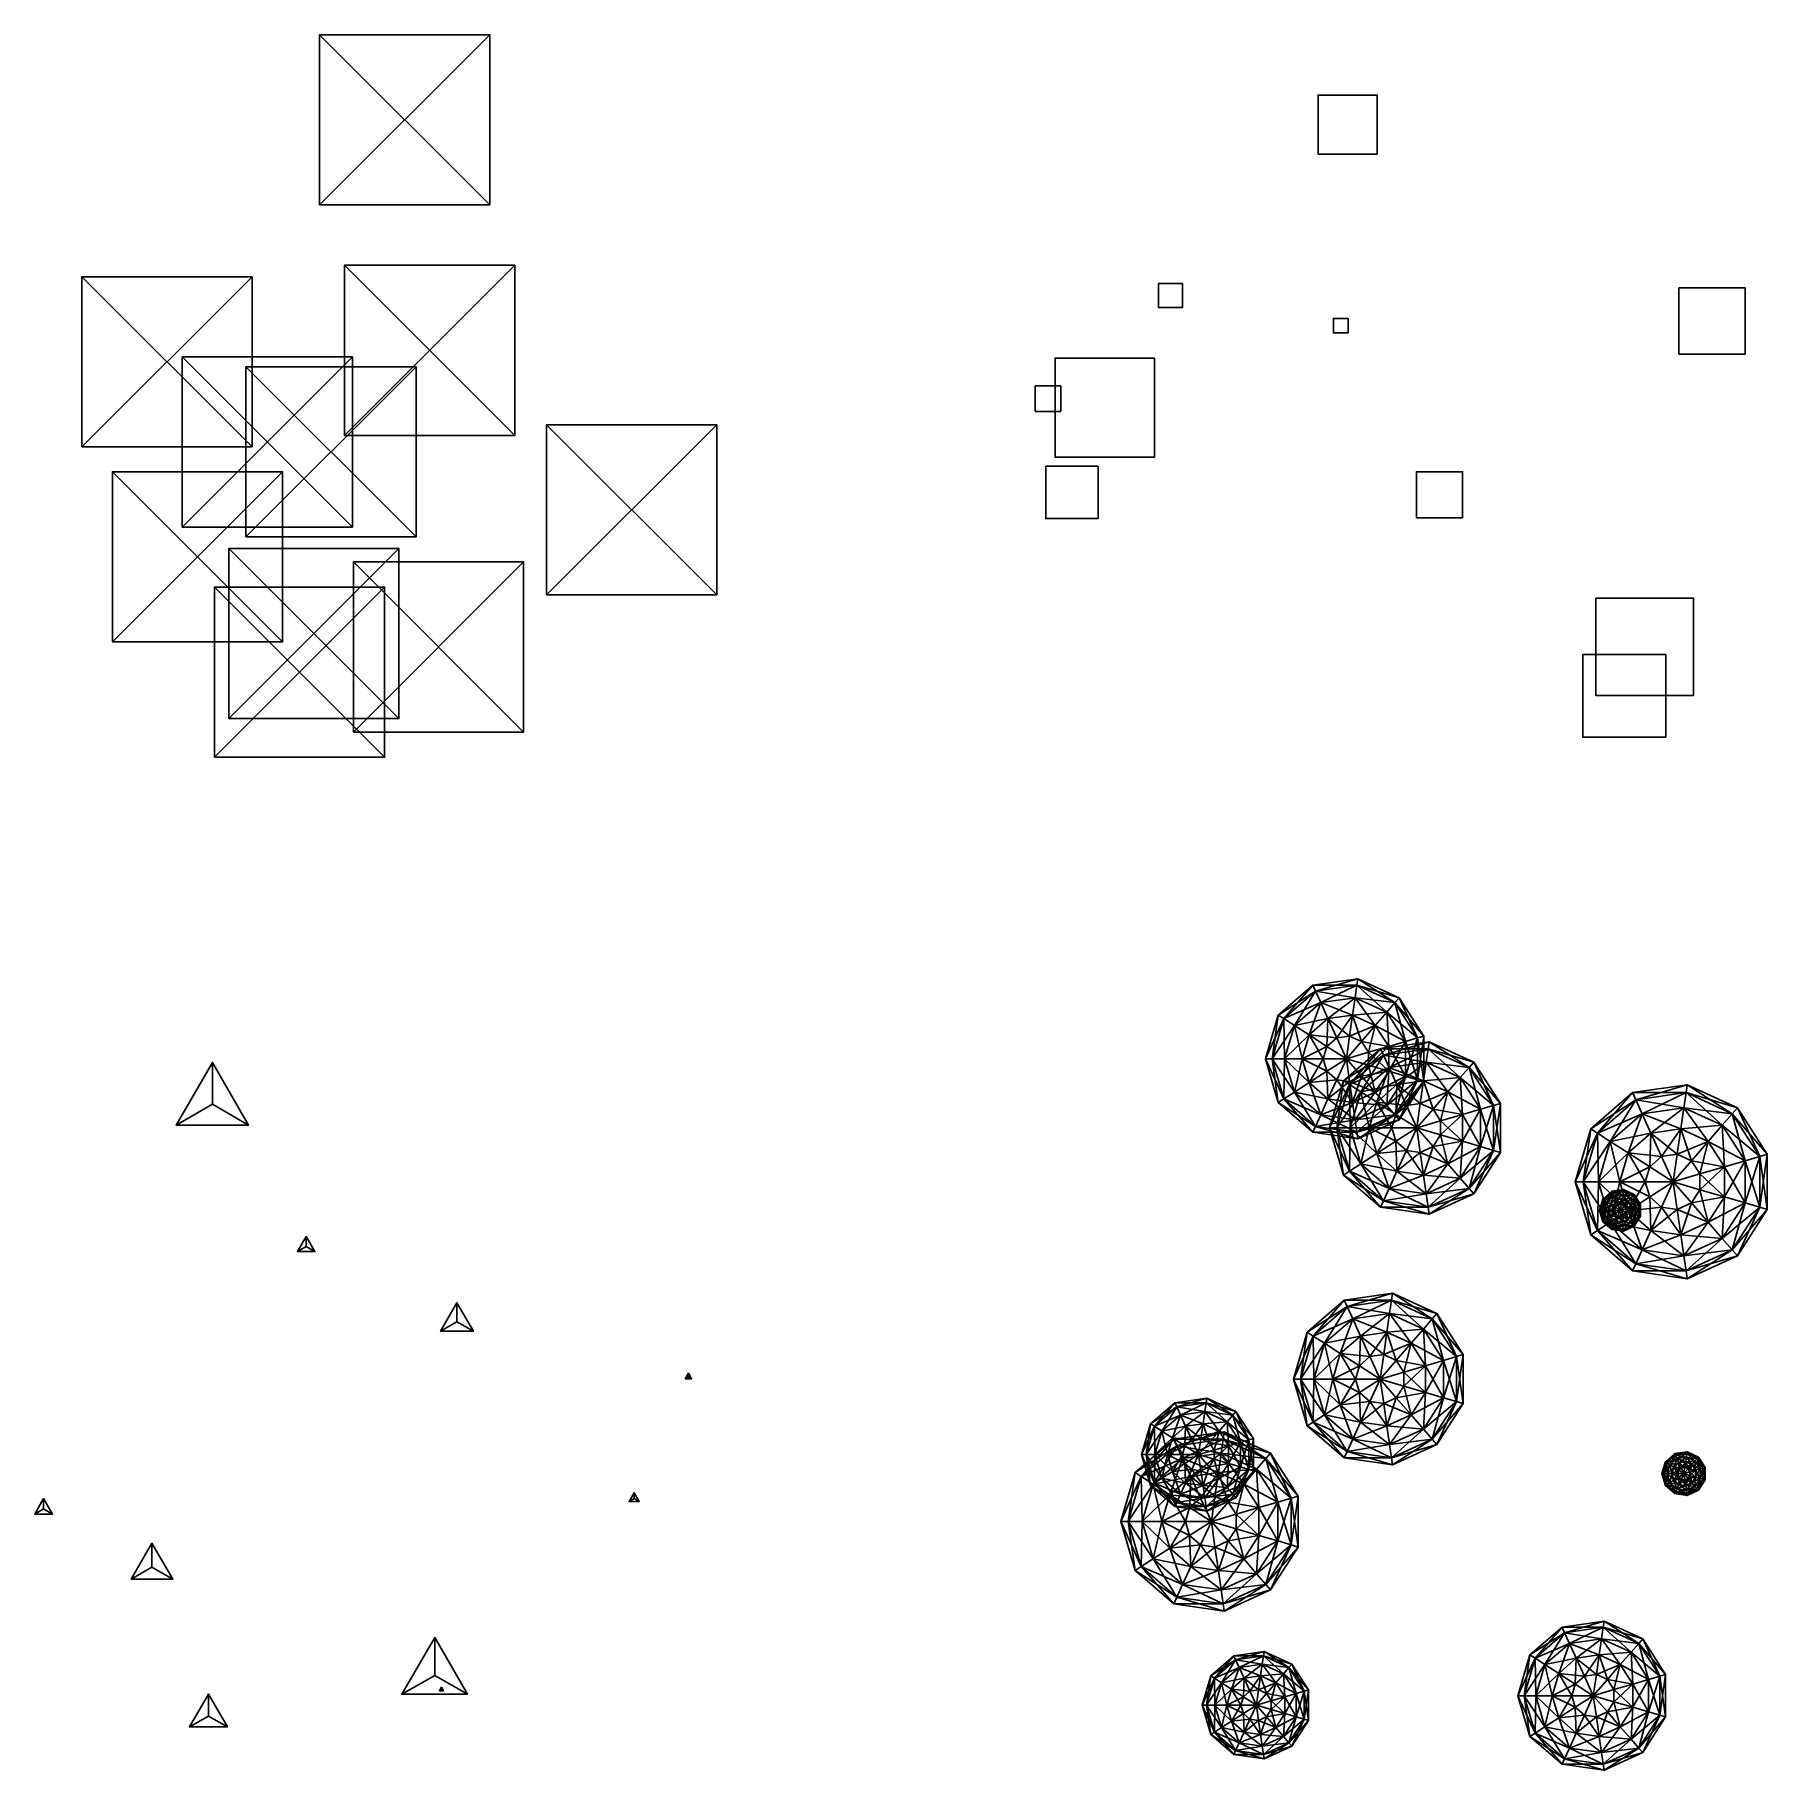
# Model space of a CAD drawing. Header units: metres. Extents: x -9.3 to 41.6, y -11 to 40.
import ezdxf

# ---------------------------------------------------------------- set-up
doc = ezdxf.new("R2010")
doc.units = ezdxf.units.M

msp = doc.modelspace()

# ---------------------------------------------------------------- meshes
at = {"layer": '1', "color": 6}
mesh = msp.add_polyface(dxfattribs=at)
corners = [(-4.092, 9.77, -2.244), (-3.028, 7.927, -2.244), (-5.155, 7.927, -2.244), (-4.092, 8.541, -0.507)]
mesh.append_faces([[corners[k] for k in face] for face in [(0, 1, 2), (0, 1, 3), (1, 2, 3), (2, 0, 3)]], dxfattribs={"color": 6})
at = {"layer": '1', "color": 3}
mesh = msp.add_polyface(dxfattribs=at)
corners = [(-1.336, 4.649, 0.299), (-1.081, 4.207, 0.299), (-1.591, 4.207, 0.299), (-1.336, 4.355, 0.715)]
mesh.append_faces([[corners[k] for k in face] for face in [(0, 1, 2), (0, 1, 3), (1, 2, 3), (2, 0, 3)]], dxfattribs={"color": 3})
at = {"layer": '1', "color": 1}
mesh = msp.add_polyface(dxfattribs=at)
corners = [(3.095, 2.707, 0.594), (3.579, 1.868, 0.594), (2.611, 1.868, 0.594), (3.095, 2.147, 1.385)]
mesh.append_faces([[corners[k] for k in face] for face in [(0, 1, 2), (0, 1, 3), (1, 2, 3), (2, 0, 3)]], dxfattribs={"color": 1})
at = {"layer": '1', "color": 9}
mesh = msp.add_polyface(dxfattribs=at)
corners = [(9.892, 0.631, -9.321), (9.985, 0.47, -9.321), (9.799, 0.47, -9.321), (9.892, 0.524, -9.169)]
mesh.append_faces([[corners[k] for k in face] for face in [(0, 1, 2), (0, 1, 3), (1, 2, 3), (2, 0, 3)]], dxfattribs={"color": 9})
at = {"layer": '1', "color": 8}
mesh = msp.add_polyface(dxfattribs=at)
corners = [(-9.049, -3.051, 1.82), (-8.788, -3.503, 1.82), (-9.31, -3.503, 1.82), (-9.049, -3.352, 2.246)]
mesh.append_faces([[corners[k] for k in face] for face in [(0, 1, 2), (0, 1, 3), (1, 2, 3), (2, 0, 3)]], dxfattribs={"color": 8})
at = {"layer": '1', "color": 2}
mesh = msp.add_polyface(dxfattribs=at)
corners = [(8.3, -2.877, 5.537), (8.448, -3.133, 5.537), (8.153, -3.133, 5.537), (8.3, -3.047, 5.778)]
mesh.append_faces([[corners[k] for k in face] for face in [(0, 1, 2), (0, 1, 3), (1, 2, 3), (2, 0, 3)]], dxfattribs={"color": 2})
at = {"layer": '1', "color": 10}
mesh = msp.add_polyface(dxfattribs=at)
corners = [(-5.865, -4.363, -9.058), (-5.255, -5.419, -9.058), (-6.475, -5.419, -9.058), (-5.865, -5.067, -8.062)]
mesh.append_faces([[corners[k] for k in face] for face in [(0, 1, 2), (0, 1, 3), (1, 2, 3), (2, 0, 3)]], dxfattribs={"color": 10})
at = {"layer": '1', "color": 7}
mesh = msp.add_polyface(dxfattribs=at)
corners = [(2.441, -7.134, -4.918), (3.403, -8.8, -4.918), (1.479, -8.8, -4.918), (2.441, -8.245, -3.347)]
mesh.append_faces([[corners[k] for k in face] for face in [(0, 1, 2), (0, 1, 3), (1, 2, 3), (2, 0, 3)]], dxfattribs={"color": 7})
at = {"layer": '1', "color": 5}
mesh = msp.add_polyface(dxfattribs=at)
corners = [(2.638, -8.594, -7.09), (2.697, -8.698, -7.09), (2.578, -8.698, -7.09), (2.638, -8.663, -6.993)]
mesh.append_faces([[corners[k] for k in face] for face in [(0, 1, 2), (0, 1, 3), (1, 2, 3), (2, 0, 3)]], dxfattribs={"color": 5})
at = {"layer": '1', "color": 4}
mesh = msp.add_polyface(dxfattribs=at)
corners = [(-4.205, -8.797, 8.336), (-3.648, -9.762, 8.336), (-4.762, -9.762, 8.336), (-4.205, -9.44, 9.245)]
mesh.append_faces([[corners[k] for k in face] for face in [(0, 1, 2), (0, 1, 3), (1, 2, 3), (2, 0, 3)]], dxfattribs={"color": 4})
at = {"layer": '2', "color": 1}
mesh = msp.add_polyface(dxfattribs=at)
corners = [(30.129, 38.194, -7.636), (30.129, 36.459, -7.636), (28.394, 36.459, -7.636), (28.394, 38.194, -7.636), (30.129, 38.194, -9.371), (30.129, 36.459, -9.371), (28.394, 36.459, -9.371), (28.394, 38.194, -9.371)]
mesh.append_faces([[corners[k] for k in face] for face in [(0, 1, 2, 3), (4, 5, 6, 7), (0, 4, 5, 1), (1, 5, 6, 2), (2, 6, 7, 3), (3, 7, 4, 0)]], dxfattribs={"color": 1})
at = {"layer": '2', "color": 2}
mesh = msp.add_polyface(dxfattribs=at)
corners = [(24.405, 32.656, -8.502), (24.405, 31.952, -8.502), (23.702, 31.952, -8.502), (23.702, 32.656, -8.502), (24.405, 32.656, -9.205), (24.405, 31.952, -9.205), (23.702, 31.952, -9.205), (23.702, 32.656, -9.205)]
mesh.append_faces([[corners[k] for k in face] for face in [(0, 1, 2, 3), (4, 5, 6, 7), (0, 4, 5, 1), (1, 5, 6, 2), (2, 6, 7, 3), (3, 7, 4, 0)]], dxfattribs={"color": 2})
at = {"layer": '2', "color": 10}
mesh = msp.add_polyface(dxfattribs=at)
corners = [(40.941, 32.529, 10.614), (40.941, 30.584, 10.614), (38.996, 30.584, 10.614), (38.996, 32.529, 10.614), (40.941, 32.529, 8.669), (40.941, 30.584, 8.669), (38.996, 30.584, 8.669), (38.996, 32.529, 8.669)]
mesh.append_faces([[corners[k] for k in face] for face in [(0, 1, 2, 3), (4, 5, 6, 7), (0, 4, 5, 1), (1, 5, 6, 2), (2, 6, 7, 3), (3, 7, 4, 0)]], dxfattribs={"color": 10})
at = {"layer": '2', "color": 7}
mesh = msp.add_polyface(dxfattribs=at)
corners = [(29.273, 31.634, 8.468), (29.273, 31.206, 8.468), (28.845, 31.206, 8.468), (28.845, 31.634, 8.468), (29.273, 31.634, 8.04), (29.273, 31.206, 8.04), (28.845, 31.206, 8.04), (28.845, 31.634, 8.04)]
mesh.append_faces([[corners[k] for k in face] for face in [(0, 1, 2, 3), (4, 5, 6, 7), (0, 4, 5, 1), (1, 5, 6, 2), (2, 6, 7, 3), (3, 7, 4, 0)]], dxfattribs={"color": 7})
at = {"layer": '2', "color": 9}
mesh = msp.add_polyface(dxfattribs=at)
corners = [(23.583, 30.468, 0.349), (23.583, 27.552, 0.349), (20.668, 27.552, 0.349), (20.668, 30.468, 0.349), (23.583, 30.468, -2.567), (23.583, 27.552, -2.567), (20.668, 27.552, -2.567), (20.668, 30.468, -2.567)]
mesh.append_faces([[corners[k] for k in face] for face in [(0, 1, 2, 3), (4, 5, 6, 7), (0, 4, 5, 1), (1, 5, 6, 2), (2, 6, 7, 3), (3, 7, 4, 0)]], dxfattribs={"color": 9})
at = {"layer": '2', "color": 5}
mesh = msp.add_polyface(dxfattribs=at)
corners = [(20.835, 29.65, 1.613), (20.835, 28.901, 1.613), (20.085, 28.901, 1.613), (20.085, 29.65, 1.613), (20.835, 29.65, 0.863), (20.835, 28.901, 0.863), (20.085, 28.901, 0.863), (20.085, 29.65, 0.863)]
mesh.append_faces([[corners[k] for k in face] for face in [(0, 1, 2, 3), (4, 5, 6, 7), (0, 4, 5, 1), (1, 5, 6, 2), (2, 6, 7, 3), (3, 7, 4, 0)]], dxfattribs={"color": 5})
at = {"layer": '2', "color": 8}
mesh = msp.add_polyface(dxfattribs=at)
corners = [(21.929, 27.286, 7.284), (21.929, 25.749, 7.284), (20.392, 25.749, 7.284), (20.392, 27.286, 7.284), (21.929, 27.286, 5.746), (21.929, 25.749, 5.746), (20.392, 25.749, 5.746), (20.392, 27.286, 5.746)]
mesh.append_faces([[corners[k] for k in face] for face in [(0, 1, 2, 3), (4, 5, 6, 7), (0, 4, 5, 1), (1, 5, 6, 2), (2, 6, 7, 3), (3, 7, 4, 0)]], dxfattribs={"color": 8})
at = {"layer": '2', "color": 4}
mesh = msp.add_polyface(dxfattribs=at)
corners = [(32.636, 27.127, 1.111), (32.636, 25.774, 1.111), (31.282, 25.774, 1.111), (31.282, 27.127, 1.111), (32.636, 27.127, -0.242), (32.636, 25.774, -0.242), (31.282, 25.774, -0.242), (31.282, 27.127, -0.242)]
mesh.append_faces([[corners[k] for k in face] for face in [(0, 1, 2, 3), (4, 5, 6, 7), (0, 4, 5, 1), (1, 5, 6, 2), (2, 6, 7, 3), (3, 7, 4, 0)]], dxfattribs={"color": 4})
at = {"layer": '2', "color": 6}
mesh = msp.add_polyface(dxfattribs=at)
corners = [(39.422, 23.414, -3.736), (39.422, 20.547, -3.736), (36.555, 20.547, -3.736), (36.555, 23.414, -3.736), (39.422, 23.414, -6.602), (39.422, 20.547, -6.602), (36.555, 20.547, -6.602), (36.555, 23.414, -6.602)]
mesh.append_faces([[corners[k] for k in face] for face in [(0, 1, 2, 3), (4, 5, 6, 7), (0, 4, 5, 1), (1, 5, 6, 2), (2, 6, 7, 3), (3, 7, 4, 0)]], dxfattribs={"color": 6})
at = {"layer": '2', "color": 3}
mesh = msp.add_polyface(dxfattribs=at)
corners = [(38.607, 21.755, -2.765), (38.607, 19.323, -2.765), (36.175, 19.323, -2.765), (36.175, 21.755, -2.765), (38.607, 21.755, -5.197), (38.607, 19.323, -5.197), (36.175, 19.323, -5.197), (36.175, 21.755, -5.197)]
mesh.append_faces([[corners[k] for k in face] for face in [(0, 1, 2, 3), (4, 5, 6, 7), (0, 4, 5, 1), (1, 5, 6, 2), (2, 6, 7, 3), (3, 7, 4, 0)]], dxfattribs={"color": 3})
at = {"layer": '3', "color": 3}
mesh = msp.add_polyface(dxfattribs=at)
corners = [(-0.944, 34.969, 4.281), (4.056, 39.969, 4.281), (4.056, 34.969, 9.281), (-0.944, 39.969, 9.281)]
mesh.append_faces([[corners[k] for k in face] for face in [(0, 1, 2), (0, 2, 3), (0, 3, 1), (3, 2, 1)]], dxfattribs={"color": 3})
at = {"layer": '3', "color": 1}
mesh = msp.add_polyface(dxfattribs=at)
corners = [(-0.207, 28.193, 5.306), (4.793, 33.193, 5.306), (4.793, 28.193, 10.306), (-0.207, 33.193, 10.306)]
mesh.append_faces([[corners[k] for k in face] for face in [(0, 1, 2), (0, 2, 3), (0, 3, 1), (3, 2, 1)]], dxfattribs={"color": 1})
at = {"layer": '3', "color": 6}
mesh = msp.add_polyface(dxfattribs=at)
corners = [(-7.925, 27.854, -2.691), (-2.925, 32.854, -2.691), (-2.925, 27.854, 2.309), (-7.925, 32.854, 2.309)]
mesh.append_faces([[corners[k] for k in face] for face in [(0, 1, 2), (0, 2, 3), (0, 3, 1), (3, 2, 1)]], dxfattribs={"color": 6})
at = {"layer": '3', "color": 5}
mesh = msp.add_polyface(dxfattribs=at)
corners = [(-4.976, 25.501, -10.226), (0.024, 30.501, -10.226), (0.024, 25.501, -5.226), (-4.976, 30.501, -5.226)]
mesh.append_faces([[corners[k] for k in face] for face in [(0, 1, 2), (0, 2, 3), (0, 3, 1), (3, 2, 1)]], dxfattribs={"color": 5})
at = {"layer": '3', "color": 2}
mesh = msp.add_polyface(dxfattribs=at)
corners = [(-3.107, 25.209, -11.832), (1.893, 30.209, -11.832), (1.893, 25.209, -6.832), (-3.107, 30.209, -6.832)]
mesh.append_faces([[corners[k] for k in face] for face in [(0, 1, 2), (0, 2, 3), (0, 3, 1), (3, 2, 1)]], dxfattribs={"color": 2})
at = {"layer": '3', "color": 4}
mesh = msp.add_polyface(dxfattribs=at)
corners = [(5.726, 23.507, -2.355), (10.726, 28.507, -2.355), (10.726, 23.507, 2.645), (5.726, 28.507, 2.645)]
mesh.append_faces([[corners[k] for k in face] for face in [(0, 1, 2), (0, 2, 3), (0, 3, 1), (3, 2, 1)]], dxfattribs={"color": 4})
at = {"layer": '3', "color": 8}
mesh = msp.add_polyface(dxfattribs=at)
corners = [(-7.028, 22.127, -10.696), (-2.028, 27.127, -10.696), (-2.028, 22.127, -5.696), (-7.028, 27.127, -5.696)]
mesh.append_faces([[corners[k] for k in face] for face in [(0, 1, 2), (0, 2, 3), (0, 3, 1), (3, 2, 1)]], dxfattribs={"color": 8})
at = {"layer": '3', "color": 9}
mesh = msp.add_polyface(dxfattribs=at)
corners = [(-3.609, 19.87, 7.064), (1.391, 24.87, 7.064), (1.391, 19.87, 12.064), (-3.609, 24.87, 12.064)]
mesh.append_faces([[corners[k] for k in face] for face in [(0, 1, 2), (0, 2, 3), (0, 3, 1), (3, 2, 1)]], dxfattribs={"color": 9})
at = {"layer": '3', "color": 10}
mesh = msp.add_polyface(dxfattribs=at)
corners = [(0.05, 19.476, 0.56), (5.05, 24.476, 0.56), (5.05, 19.476, 5.56), (0.05, 24.476, 5.56)]
mesh.append_faces([[corners[k] for k in face] for face in [(0, 1, 2), (0, 2, 3), (0, 3, 1), (3, 2, 1)]], dxfattribs={"color": 10})
at = {"layer": '3', "color": 7}
mesh = msp.add_polyface(dxfattribs=at)
corners = [(-4.03, 18.736, -0.511), (0.97, 23.736, -0.511), (0.97, 18.736, 4.489), (-4.03, 23.736, 4.489)]
mesh.append_faces([[corners[k] for k in face] for face in [(0, 1, 2), (0, 2, 3), (0, 3, 1), (3, 2, 1)]], dxfattribs={"color": 7})
at = {"layer": '4', "color": 3}
mesh = msp.add_polyface(dxfattribs=at)
corners = [(29.223, 9.874, -4.281), (28.547, 9.874, -4.184), (27.926, 9.874, -3.9), (27.409, 9.874, -3.453), (27.04, 9.874, -2.878), (26.848, 9.874, -2.223), (26.848, 9.874, -1.54), (27.04, 9.874, -0.885), (27.409, 9.874, -0.31), (27.926, 9.874, 0.137), (28.547, 9.874, 0.42), (29.223, 9.874, 0.518), (29.223, 9.874, -4.281), (28.654, 9.509, -4.184), (28.131, 9.173, -3.9), (27.697, 8.894, -3.453), (27.387, 8.694, -2.878), (27.225, 8.59, -2.223), (27.225, 8.59, -1.54), (27.387, 8.694, -0.885), (27.697, 8.894, -0.31), (28.131, 9.173, 0.137), (28.654, 9.509, 0.42), (29.223, 9.874, 0.518), (29.223, 9.874, -4.281), (28.942, 9.259, -4.184), (28.684, 8.694, -3.9), (28.469, 8.225, -3.453), (28.316, 7.889, -2.878), (28.236, 7.714, -2.223), (28.236, 7.714, -1.54), (28.316, 7.889, -0.885), (28.469, 8.225, -0.31), (28.684, 8.694, 0.137), (28.942, 9.259, 0.42), (29.223, 9.874, 0.518), (29.223, 9.874, -4.281), (29.319, 9.205, -4.184), (29.407, 8.59, -3.9), (29.481, 8.08, -3.453), (29.533, 7.714, -2.878), (29.561, 7.524, -2.223), (29.561, 7.524, -1.54), (29.533, 7.714, -0.885), (29.481, 8.08, -0.31), (29.407, 8.59, 0.137), (29.319, 9.205, 0.42), (29.223, 9.874, 0.518), (29.223, 9.874, -4.281), (29.665, 9.363, -4.184), (30.072, 8.894, -3.9), (30.41, 8.504, -3.453), (30.652, 8.225, -2.878), (30.778, 8.08, -2.223), (30.778, 8.08, -1.54), (30.652, 8.225, -0.885), (30.41, 8.504, -0.31), (30.072, 8.894, 0.137), (29.665, 9.363, 0.42), (29.223, 9.874, 0.518), (29.223, 9.874, -4.281), (29.871, 9.684, -4.184), (30.467, 9.509, -3.9), (30.962, 9.363, -3.453), (31.317, 9.259, -2.878), (31.501, 9.205, -2.223), (31.501, 9.205, -1.54), (31.317, 9.259, -0.885), (30.962, 9.363, -0.31), (30.467, 9.509, 0.137), (29.871, 9.684, 0.42), (29.223, 9.874, 0.518), (29.223, 9.874, -4.281), (29.871, 10.065, -4.184), (30.467, 10.24, -3.9), (30.962, 10.385, -3.453), (31.317, 10.489, -2.878), (31.501, 10.543, -2.223), (31.501, 10.543, -1.54), (31.317, 10.489, -0.885), (30.962, 10.385, -0.31), (30.467, 10.24, 0.137), (29.871, 10.065, 0.42), (29.223, 9.874, 0.518), (29.223, 9.874, -4.281), (29.665, 10.385, -4.184), (30.072, 10.855, -3.9), (30.41, 11.245, -3.453), (30.652, 11.524, -2.878), (30.778, 11.669, -2.223), (30.778, 11.669, -1.54), (30.652, 11.524, -0.885), (30.41, 11.245, -0.31), (30.072, 10.855, 0.137), (29.665, 10.385, 0.42), (29.223, 9.874, 0.518), (29.223, 9.874, -4.281), (29.319, 10.543, -4.184), (29.407, 11.158, -3.9), (29.481, 11.669, -3.453), (29.533, 12.034, -2.878), (29.561, 12.225, -2.223), (29.561, 12.225, -1.54), (29.533, 12.034, -0.885), (29.481, 11.669, -0.31), (29.407, 11.158, 0.137), (29.319, 10.543, 0.42), (29.223, 9.874, 0.518), (29.223, 9.874, -4.281), (28.942, 10.489, -4.184), (28.684, 11.054, -3.9), (28.469, 11.524, -3.453), (28.316, 11.859, -2.878), (28.236, 12.034, -2.223), (28.236, 12.034, -1.54), (28.316, 11.859, -0.885), (28.469, 11.524, -0.31), (28.684, 11.054, 0.137), (28.942, 10.489, 0.42), (29.223, 9.874, 0.518), (29.223, 9.874, -4.281), (28.654, 10.24, -4.184), (28.131, 10.576, -3.9), (27.697, 10.855, -3.453), (27.387, 11.054, -2.878), (27.225, 11.158, -2.223), (27.225, 11.158, -1.54), (27.387, 11.054, -0.885), (27.697, 10.855, -0.31), (28.131, 10.576, 0.137), (28.654, 10.24, 0.42), (29.223, 9.874, 0.518), (29.223, 9.874, -4.281), (28.547, 9.874, -4.184), (27.926, 9.874, -3.9), (27.409, 9.874, -3.453), (27.04, 9.874, -2.878), (26.848, 9.874, -2.223), (26.848, 9.874, -1.54), (27.04, 9.874, -0.885), (27.409, 9.874, -0.31), (27.926, 9.874, 0.137), (28.547, 9.874, 0.42), (29.223, 9.874, 0.518)]
mesh.append_faces([[corners[k] for k in face] for face in [(0, 12, 13), (1, 13, 14), (2, 14, 15), (3, 15, 16), (4, 16, 17), (5, 17, 18), (6, 18, 19), (7, 19, 20), (8, 20, 21), (9, 21, 22), (10, 22, 23), (12, 24, 25), (13, 25, 26), (14, 26, 27), (15, 27, 28), (16, 28, 29), (17, 29, 30), (18, 30, 31), (19, 31, 32), (20, 32, 33), (21, 33, 34), (22, 34, 35), (24, 36, 37), (25, 37, 38), (26, 38, 39), (27, 39, 40), (28, 40, 41), (29, 41, 42), (30, 42, 43), (31, 43, 44), (32, 44, 45), (33, 45, 46), (34, 46, 47), (36, 48, 49), (37, 49, 50), (38, 50, 51), (39, 51, 52), (40, 52, 53), (41, 53, 54), (42, 54, 55), (43, 55, 56), (44, 56, 57), (45, 57, 58), (46, 58, 59), (48, 60, 61), (49, 61, 62), (50, 62, 63), (51, 63, 64), (52, 64, 65), (53, 65, 66), (54, 66, 67), (55, 67, 68), (56, 68, 69), (57, 69, 70), (58, 70, 71), (60, 72, 73), (61, 73, 74), (62, 74, 75), (63, 75, 76), (64, 76, 77), (65, 77, 78), (66, 78, 79), (67, 79, 80), (68, 80, 81), (69, 81, 82), (70, 82, 83), (72, 84, 85), (73, 85, 86), (74, 86, 87), (75, 87, 88), (76, 88, 89), (77, 89, 90), (78, 90, 91), (79, 91, 92), (80, 92, 93), (81, 93, 94), (82, 94, 95), (84, 96, 97), (85, 97, 98), (86, 98, 99), (87, 99, 100), (88, 100, 101), (89, 101, 102), (90, 102, 103), (91, 103, 104), (92, 104, 105), (93, 105, 106), (94, 106, 107), (96, 108, 109), (97, 109, 110), (98, 110, 111), (99, 111, 112), (100, 112, 113), (101, 113, 114), (102, 114, 115), (103, 115, 116), (104, 116, 117), (105, 117, 118), (106, 118, 119), (108, 120, 121), (109, 121, 122), (110, 122, 123), (111, 123, 124), (112, 124, 125), (113, 125, 126), (114, 126, 127), (115, 127, 128), (116, 128, 129), (117, 129, 130), (118, 130, 131), (120, 132, 133), (121, 133, 134), (122, 134, 135), (123, 135, 136), (124, 136, 137), (125, 137, 138), (126, 138, 139), (127, 139, 140), (128, 140, 141), (129, 141, 142), (130, 142, 143), (0, 13, 1), (1, 14, 2), (2, 15, 3), (3, 16, 4), (4, 17, 5), (5, 18, 6), (6, 19, 7), (7, 20, 8), (8, 21, 9), (9, 22, 10), (10, 23, 11), (12, 25, 13), (13, 26, 14), (14, 27, 15), (15, 28, 16), (16, 29, 17), (17, 30, 18), (18, 31, 19), (19, 32, 20), (20, 33, 21), (21, 34, 22), (22, 35, 23), (24, 37, 25), (25, 38, 26), (26, 39, 27), (27, 40, 28), (28, 41, 29), (29, 42, 30), (30, 43, 31), (31, 44, 32), (32, 45, 33), (33, 46, 34), (34, 47, 35), (36, 49, 37), (37, 50, 38), (38, 51, 39), (39, 52, 40), (40, 53, 41), (41, 54, 42), (42, 55, 43), (43, 56, 44), (44, 57, 45), (45, 58, 46), (46, 59, 47), (48, 61, 49), (49, 62, 50), (50, 63, 51), (51, 64, 52), (52, 65, 53), (53, 66, 54), (54, 67, 55), (55, 68, 56), (56, 69, 57), (57, 70, 58), (58, 71, 59), (60, 73, 61), (61, 74, 62), (62, 75, 63), (63, 76, 64), (64, 77, 65), (65, 78, 66), (66, 79, 67), (67, 80, 68), (68, 81, 69), (69, 82, 70), (70, 83, 71), (72, 85, 73), (73, 86, 74), (74, 87, 75), (75, 88, 76), (76, 89, 77), (77, 90, 78), (78, 91, 79), (79, 92, 80), (80, 93, 81), (81, 94, 82), (82, 95, 83), (84, 97, 85), (85, 98, 86), (86, 99, 87), (87, 100, 88), (88, 101, 89), (89, 102, 90), (90, 103, 91), (91, 104, 92), (92, 105, 93), (93, 106, 94), (94, 107, 95), (96, 109, 97), (97, 110, 98), (98, 111, 99), (99, 112, 100), (100, 113, 101), (101, 114, 102), (102, 115, 103), (103, 116, 104), (104, 117, 105), (105, 118, 106), (106, 119, 107), (108, 121, 109), (109, 122, 110), (110, 123, 111), (111, 124, 112), (112, 125, 113), (113, 126, 114), (114, 127, 115), (115, 128, 116), (116, 129, 117), (117, 130, 118), (118, 131, 119), (120, 133, 121), (121, 134, 122), (122, 135, 123), (123, 136, 124), (124, 137, 125), (125, 138, 126), (126, 139, 127), (127, 140, 128), (128, 141, 129), (129, 142, 130), (130, 143, 131)]], dxfattribs={"color": 3})
mesh = msp.add_polyface(dxfattribs=at)
corners = [(31.292, 7.843, 0.089), (30.563, 7.843, 0.193), (29.894, 7.843, 0.499), (29.337, 7.843, 0.981), (28.939, 7.843, 1.6), (28.732, 7.843, 2.307), (28.732, 7.843, 3.043), (28.939, 7.843, 3.749), (29.337, 7.843, 4.368), (29.894, 7.843, 4.85), (30.563, 7.843, 5.156), (31.292, 7.843, 5.261), (31.292, 7.843, 0.089), (30.679, 7.449, 0.193), (30.115, 7.087, 0.499), (29.647, 6.786, 0.981), (29.313, 6.571, 1.6), (29.138, 6.459, 2.307), (29.138, 6.459, 3.043), (29.313, 6.571, 3.749), (29.647, 6.786, 4.368), (30.115, 7.087, 4.85), (30.679, 7.449, 5.156), (31.292, 7.843, 5.261), (31.292, 7.843, 0.089), (30.989, 7.18, 0.193), (30.711, 6.571, 0.499), (30.48, 6.065, 0.981), (30.314, 5.703, 1.6), (30.228, 5.515, 2.307), (30.228, 5.515, 3.043), (30.314, 5.703, 3.749), (30.48, 6.065, 4.368), (30.711, 6.571, 4.85), (30.989, 7.18, 5.156), (31.292, 7.843, 5.261), (31.292, 7.843, 0.089), (31.395, 7.122, 0.193), (31.491, 6.459, 0.499), (31.57, 5.909, 0.981), (31.626, 5.515, 1.6), (31.656, 5.309, 2.307), (31.656, 5.309, 3.043), (31.626, 5.515, 3.749), (31.57, 5.909, 4.368), (31.491, 6.459, 4.85), (31.395, 7.122, 5.156), (31.292, 7.843, 5.261), (31.292, 7.843, 0.089), (31.769, 7.292, 0.193), (32.207, 6.786, 0.499), (32.571, 6.366, 0.981), (32.832, 6.065, 1.6), (32.968, 5.909, 2.307), (32.968, 5.909, 3.043), (32.832, 6.065, 3.749), (32.571, 6.366, 4.368), (32.207, 6.786, 4.85), (31.769, 7.292, 5.156), (31.292, 7.843, 5.261), (31.292, 7.843, 0.089), (31.991, 7.638, 0.193), (32.633, 7.449, 0.499), (33.167, 7.292, 0.981), (33.549, 7.18, 1.6), (33.748, 7.122, 2.307), (33.748, 7.122, 3.043), (33.549, 7.18, 3.749), (33.167, 7.292, 4.368), (32.633, 7.449, 4.85), (31.991, 7.638, 5.156), (31.292, 7.843, 5.261), (31.292, 7.843, 0.089), (31.991, 8.048, 0.193), (32.633, 8.237, 0.499), (33.167, 8.394, 0.981), (33.549, 8.506, 1.6), (33.748, 8.564, 2.307), (33.748, 8.564, 3.043), (33.549, 8.506, 3.749), (33.167, 8.394, 4.368), (32.633, 8.237, 4.85), (31.991, 8.048, 5.156), (31.292, 7.843, 5.261), (31.292, 7.843, 0.089), (31.769, 8.394, 0.193), (32.207, 8.9, 0.499), (32.571, 9.32, 0.981), (32.832, 9.621, 1.6), (32.968, 9.777, 2.307), (32.968, 9.777, 3.043), (32.832, 9.621, 3.749), (32.571, 9.32, 4.368), (32.207, 8.9, 4.85), (31.769, 8.394, 5.156), (31.292, 7.843, 5.261), (31.292, 7.843, 0.089), (31.395, 8.564, 0.193), (31.491, 9.227, 0.499), (31.57, 9.777, 0.981), (31.626, 10.171, 1.6), (31.656, 10.377, 2.307), (31.656, 10.377, 3.043), (31.626, 10.171, 3.749), (31.57, 9.777, 4.368), (31.491, 9.227, 4.85), (31.395, 8.564, 5.156), (31.292, 7.843, 5.261), (31.292, 7.843, 0.089), (30.989, 8.506, 0.193), (30.711, 9.115, 0.499), (30.48, 9.621, 0.981), (30.314, 9.983, 1.6), (30.228, 10.171, 2.307), (30.228, 10.171, 3.043), (30.314, 9.983, 3.749), (30.48, 9.621, 4.368), (30.711, 9.115, 4.85), (30.989, 8.506, 5.156), (31.292, 7.843, 5.261), (31.292, 7.843, 0.089), (30.679, 8.237, 0.193), (30.115, 8.599, 0.499), (29.647, 8.9, 0.981), (29.313, 9.115, 1.6), (29.138, 9.227, 2.307), (29.138, 9.227, 3.043), (29.313, 9.115, 3.749), (29.647, 8.9, 4.368), (30.115, 8.599, 4.85), (30.679, 8.237, 5.156), (31.292, 7.843, 5.261), (31.292, 7.843, 0.089), (30.563, 7.843, 0.193), (29.894, 7.843, 0.499), (29.337, 7.843, 0.981), (28.939, 7.843, 1.6), (28.732, 7.843, 2.307), (28.732, 7.843, 3.043), (28.939, 7.843, 3.749), (29.337, 7.843, 4.368), (29.894, 7.843, 4.85), (30.563, 7.843, 5.156), (31.292, 7.843, 5.261)]
mesh.append_faces([[corners[k] for k in face] for face in [(0, 12, 13), (1, 13, 14), (2, 14, 15), (3, 15, 16), (4, 16, 17), (5, 17, 18), (6, 18, 19), (7, 19, 20), (8, 20, 21), (9, 21, 22), (10, 22, 23), (12, 24, 25), (13, 25, 26), (14, 26, 27), (15, 27, 28), (16, 28, 29), (17, 29, 30), (18, 30, 31), (19, 31, 32), (20, 32, 33), (21, 33, 34), (22, 34, 35), (24, 36, 37), (25, 37, 38), (26, 38, 39), (27, 39, 40), (28, 40, 41), (29, 41, 42), (30, 42, 43), (31, 43, 44), (32, 44, 45), (33, 45, 46), (34, 46, 47), (36, 48, 49), (37, 49, 50), (38, 50, 51), (39, 51, 52), (40, 52, 53), (41, 53, 54), (42, 54, 55), (43, 55, 56), (44, 56, 57), (45, 57, 58), (46, 58, 59), (48, 60, 61), (49, 61, 62), (50, 62, 63), (51, 63, 64), (52, 64, 65), (53, 65, 66), (54, 66, 67), (55, 67, 68), (56, 68, 69), (57, 69, 70), (58, 70, 71), (60, 72, 73), (61, 73, 74), (62, 74, 75), (63, 75, 76), (64, 76, 77), (65, 77, 78), (66, 78, 79), (67, 79, 80), (68, 80, 81), (69, 81, 82), (70, 82, 83), (72, 84, 85), (73, 85, 86), (74, 86, 87), (75, 87, 88), (76, 88, 89), (77, 89, 90), (78, 90, 91), (79, 91, 92), (80, 92, 93), (81, 93, 94), (82, 94, 95), (84, 96, 97), (85, 97, 98), (86, 98, 99), (87, 99, 100), (88, 100, 101), (89, 101, 102), (90, 102, 103), (91, 103, 104), (92, 104, 105), (93, 105, 106), (94, 106, 107), (96, 108, 109), (97, 109, 110), (98, 110, 111), (99, 111, 112), (100, 112, 113), (101, 113, 114), (102, 114, 115), (103, 115, 116), (104, 116, 117), (105, 117, 118), (106, 118, 119), (108, 120, 121), (109, 121, 122), (110, 122, 123), (111, 123, 124), (112, 124, 125), (113, 125, 126), (114, 126, 127), (115, 127, 128), (116, 128, 129), (117, 129, 130), (118, 130, 131), (120, 132, 133), (121, 133, 134), (122, 134, 135), (123, 135, 136), (124, 136, 137), (125, 137, 138), (126, 138, 139), (127, 139, 140), (128, 140, 141), (129, 141, 142), (130, 142, 143), (0, 13, 1), (1, 14, 2), (2, 15, 3), (3, 16, 4), (4, 17, 5), (5, 18, 6), (6, 19, 7), (7, 20, 8), (8, 21, 9), (9, 22, 10), (10, 23, 11), (12, 25, 13), (13, 26, 14), (14, 27, 15), (15, 28, 16), (16, 29, 17), (17, 30, 18), (18, 31, 19), (19, 32, 20), (20, 33, 21), (21, 34, 22), (22, 35, 23), (24, 37, 25), (25, 38, 26), (26, 39, 27), (27, 40, 28), (28, 41, 29), (29, 42, 30), (30, 43, 31), (31, 44, 32), (32, 45, 33), (33, 46, 34), (34, 47, 35), (36, 49, 37), (37, 50, 38), (38, 51, 39), (39, 52, 40), (40, 53, 41), (41, 54, 42), (42, 55, 43), (43, 56, 44), (44, 57, 45), (45, 58, 46), (46, 59, 47), (48, 61, 49), (49, 62, 50), (50, 63, 51), (51, 64, 52), (52, 65, 53), (53, 66, 54), (54, 67, 55), (55, 68, 56), (56, 69, 57), (57, 70, 58), (58, 71, 59), (60, 73, 61), (61, 74, 62), (62, 75, 63), (63, 76, 64), (64, 77, 65), (65, 78, 66), (66, 79, 67), (67, 80, 68), (68, 81, 69), (69, 82, 70), (70, 83, 71), (72, 85, 73), (73, 86, 74), (74, 87, 75), (75, 88, 76), (76, 89, 77), (77, 90, 78), (78, 91, 79), (79, 92, 80), (80, 93, 81), (81, 94, 82), (82, 95, 83), (84, 97, 85), (85, 98, 86), (86, 99, 87), (87, 100, 88), (88, 101, 89), (89, 102, 90), (90, 103, 91), (91, 104, 92), (92, 105, 93), (93, 106, 94), (94, 107, 95), (96, 109, 97), (97, 110, 98), (98, 111, 99), (99, 112, 100), (100, 113, 101), (101, 114, 102), (102, 115, 103), (103, 116, 104), (104, 117, 105), (105, 118, 106), (106, 119, 107), (108, 121, 109), (109, 122, 110), (110, 123, 111), (111, 124, 112), (112, 125, 113), (113, 126, 114), (114, 127, 115), (115, 128, 116), (116, 129, 117), (117, 130, 118), (118, 131, 119), (120, 133, 121), (121, 134, 122), (122, 135, 123), (123, 136, 124), (124, 137, 125), (125, 138, 126), (126, 139, 127), (127, 140, 128), (128, 141, 129), (129, 142, 130), (130, 143, 131)]], dxfattribs={"color": 3})
mesh = msp.add_polyface(dxfattribs=at)
corners = [(38.826, 6.259, -8.012), (38.006, 6.259, -7.894), (37.253, 6.259, -7.55), (36.627, 6.259, -7.008), (36.179, 6.259, -6.311), (35.946, 6.259, -5.517), (35.946, 6.259, -4.688), (36.179, 6.259, -3.894), (36.627, 6.259, -3.197), (37.253, 6.259, -2.654), (38.006, 6.259, -2.31), (38.826, 6.259, -2.192), (38.826, 6.259, -8.012), (38.136, 5.816, -7.894), (37.503, 5.408, -7.55), (36.976, 5.07, -7.008), (36.599, 4.828, -6.311), (36.403, 4.702, -5.517), (36.403, 4.702, -4.688), (36.599, 4.828, -3.894), (36.976, 5.07, -3.197), (37.503, 5.408, -2.654), (38.136, 5.816, -2.31), (38.826, 6.259, -2.192), (38.826, 6.259, -8.012), (38.485, 5.513, -7.894), (38.172, 4.828, -7.55), (37.912, 4.258, -7.008), (37.726, 3.851, -6.311), (37.63, 3.639, -5.517), (37.63, 3.639, -4.688), (37.726, 3.851, -3.894), (37.912, 4.258, -3.197), (38.172, 4.828, -2.654), (38.485, 5.513, -2.31), (38.826, 6.259, -2.192), (38.826, 6.259, -8.012), (38.943, 5.447, -7.894), (39.05, 4.702, -7.55), (39.139, 4.082, -7.008), (39.203, 3.639, -6.311), (39.236, 3.408, -5.517), (39.236, 3.408, -4.688), (39.203, 3.639, -3.894), (39.139, 4.082, -3.197), (39.05, 4.702, -2.654), (38.943, 5.447, -2.31), (38.826, 6.259, -2.192), (38.826, 6.259, -8.012), (39.363, 5.639, -7.894), (39.856, 5.07, -7.55), (40.266, 4.597, -7.008), (40.559, 4.258, -6.311), (40.712, 4.082, -5.517), (40.712, 4.082, -4.688), (40.559, 4.258, -3.894), (40.266, 4.597, -3.197), (39.856, 5.07, -2.654), (39.363, 5.639, -2.31), (38.826, 6.259, -2.192), (38.826, 6.259, -8.012), (39.613, 6.028, -7.894), (40.335, 5.816, -7.55), (40.936, 5.639, -7.008), (41.366, 5.513, -6.311), (41.59, 5.447, -5.517), (41.59, 5.447, -4.688), (41.366, 5.513, -3.894), (40.936, 5.639, -3.197), (40.335, 5.816, -2.654), (39.613, 6.028, -2.31), (38.826, 6.259, -2.192), (38.826, 6.259, -8.012), (39.613, 6.49, -7.894), (40.335, 6.702, -7.55), (40.936, 6.878, -7.008), (41.366, 7.005, -6.311), (41.59, 7.07, -5.517), (41.59, 7.07, -4.688), (41.366, 7.005, -3.894), (40.936, 6.878, -3.197), (40.335, 6.702, -2.654), (39.613, 6.49, -2.31), (38.826, 6.259, -2.192), (38.826, 6.259, -8.012), (39.363, 6.878, -7.894), (39.856, 7.448, -7.55), (40.266, 7.921, -7.008), (40.559, 8.259, -6.311), (40.712, 8.436, -5.517), (40.712, 8.436, -4.688), (40.559, 8.259, -3.894), (40.266, 7.921, -3.197), (39.856, 7.448, -2.654), (39.363, 6.878, -2.31), (38.826, 6.259, -2.192), (38.826, 6.259, -8.012), (38.943, 7.07, -7.894), (39.05, 7.816, -7.55), (39.139, 8.436, -7.008), (39.203, 8.879, -6.311), (39.236, 9.11, -5.517), (39.236, 9.11, -4.688), (39.203, 8.879, -3.894), (39.139, 8.436, -3.197), (39.05, 7.816, -2.654), (38.943, 7.07, -2.31), (38.826, 6.259, -2.192), (38.826, 6.259, -8.012), (38.485, 7.005, -7.894), (38.172, 7.69, -7.55), (37.912, 8.259, -7.008), (37.726, 8.667, -6.311), (37.63, 8.879, -5.517), (37.63, 8.879, -4.688), (37.726, 8.667, -3.894), (37.912, 8.259, -3.197), (38.172, 7.69, -2.654), (38.485, 7.005, -2.31), (38.826, 6.259, -2.192), (38.826, 6.259, -8.012), (38.136, 6.702, -7.894), (37.503, 7.109, -7.55), (36.976, 7.448, -7.008), (36.599, 7.69, -6.311), (36.403, 7.816, -5.517), (36.403, 7.816, -4.688), (36.599, 7.69, -3.894), (36.976, 7.448, -3.197), (37.503, 7.109, -2.654), (38.136, 6.702, -2.31), (38.826, 6.259, -2.192), (38.826, 6.259, -8.012), (38.006, 6.259, -7.894), (37.253, 6.259, -7.55), (36.627, 6.259, -7.008), (36.179, 6.259, -6.311), (35.946, 6.259, -5.517), (35.946, 6.259, -4.688), (36.179, 6.259, -3.894), (36.627, 6.259, -3.197), (37.253, 6.259, -2.654), (38.006, 6.259, -2.31), (38.826, 6.259, -2.192)]
mesh.append_faces([[corners[k] for k in face] for face in [(0, 12, 13), (1, 13, 14), (2, 14, 15), (3, 15, 16), (4, 16, 17), (5, 17, 18), (6, 18, 19), (7, 19, 20), (8, 20, 21), (9, 21, 22), (10, 22, 23), (12, 24, 25), (13, 25, 26), (14, 26, 27), (15, 27, 28), (16, 28, 29), (17, 29, 30), (18, 30, 31), (19, 31, 32), (20, 32, 33), (21, 33, 34), (22, 34, 35), (24, 36, 37), (25, 37, 38), (26, 38, 39), (27, 39, 40), (28, 40, 41), (29, 41, 42), (30, 42, 43), (31, 43, 44), (32, 44, 45), (33, 45, 46), (34, 46, 47), (36, 48, 49), (37, 49, 50), (38, 50, 51), (39, 51, 52), (40, 52, 53), (41, 53, 54), (42, 54, 55), (43, 55, 56), (44, 56, 57), (45, 57, 58), (46, 58, 59), (48, 60, 61), (49, 61, 62), (50, 62, 63), (51, 63, 64), (52, 64, 65), (53, 65, 66), (54, 66, 67), (55, 67, 68), (56, 68, 69), (57, 69, 70), (58, 70, 71), (60, 72, 73), (61, 73, 74), (62, 74, 75), (63, 75, 76), (64, 76, 77), (65, 77, 78), (66, 78, 79), (67, 79, 80), (68, 80, 81), (69, 81, 82), (70, 82, 83), (72, 84, 85), (73, 85, 86), (74, 86, 87), (75, 87, 88), (76, 88, 89), (77, 89, 90), (78, 90, 91), (79, 91, 92), (80, 92, 93), (81, 93, 94), (82, 94, 95), (84, 96, 97), (85, 97, 98), (86, 98, 99), (87, 99, 100), (88, 100, 101), (89, 101, 102), (90, 102, 103), (91, 103, 104), (92, 104, 105), (93, 105, 106), (94, 106, 107), (96, 108, 109), (97, 109, 110), (98, 110, 111), (99, 111, 112), (100, 112, 113), (101, 113, 114), (102, 114, 115), (103, 115, 116), (104, 116, 117), (105, 117, 118), (106, 118, 119), (108, 120, 121), (109, 121, 122), (110, 122, 123), (111, 123, 124), (112, 124, 125), (113, 125, 126), (114, 126, 127), (115, 127, 128), (116, 128, 129), (117, 129, 130), (118, 130, 131), (120, 132, 133), (121, 133, 134), (122, 134, 135), (123, 135, 136), (124, 136, 137), (125, 137, 138), (126, 138, 139), (127, 139, 140), (128, 140, 141), (129, 141, 142), (130, 142, 143), (0, 13, 1), (1, 14, 2), (2, 15, 3), (3, 16, 4), (4, 17, 5), (5, 18, 6), (6, 19, 7), (7, 20, 8), (8, 21, 9), (9, 22, 10), (10, 23, 11), (12, 25, 13), (13, 26, 14), (14, 27, 15), (15, 28, 16), (16, 29, 17), (17, 30, 18), (18, 31, 19), (19, 32, 20), (20, 33, 21), (21, 34, 22), (22, 35, 23), (24, 37, 25), (25, 38, 26), (26, 39, 27), (27, 40, 28), (28, 41, 29), (29, 42, 30), (30, 43, 31), (31, 44, 32), (32, 45, 33), (33, 46, 34), (34, 47, 35), (36, 49, 37), (37, 50, 38), (38, 51, 39), (39, 52, 40), (40, 53, 41), (41, 54, 42), (42, 55, 43), (43, 56, 44), (44, 57, 45), (45, 58, 46), (46, 59, 47), (48, 61, 49), (49, 62, 50), (50, 63, 51), (51, 64, 52), (52, 65, 53), (53, 66, 54), (54, 67, 55), (55, 68, 56), (56, 69, 57), (57, 70, 58), (58, 71, 59), (60, 73, 61), (61, 74, 62), (62, 75, 63), (63, 76, 64), (64, 77, 65), (65, 78, 66), (66, 79, 67), (67, 80, 68), (68, 81, 69), (69, 82, 70), (70, 83, 71), (72, 85, 73), (73, 86, 74), (74, 87, 75), (75, 88, 76), (76, 89, 77), (77, 90, 78), (78, 91, 79), (79, 92, 80), (80, 93, 81), (81, 94, 82), (82, 95, 83), (84, 97, 85), (85, 98, 86), (86, 99, 87), (87, 100, 88), (88, 101, 89), (89, 102, 90), (90, 103, 91), (91, 104, 92), (92, 105, 93), (93, 106, 94), (94, 107, 95), (96, 109, 97), (97, 110, 98), (98, 111, 99), (99, 112, 100), (100, 113, 101), (101, 114, 102), (102, 115, 103), (103, 116, 104), (104, 117, 105), (105, 118, 106), (106, 119, 107), (108, 121, 109), (109, 122, 110), (110, 123, 111), (111, 124, 112), (112, 125, 113), (113, 126, 114), (114, 127, 115), (115, 128, 116), (116, 129, 117), (117, 130, 118), (118, 131, 119), (120, 133, 121), (121, 134, 122), (122, 135, 123), (123, 136, 124), (124, 137, 125), (125, 138, 126), (126, 139, 127), (127, 140, 128), (128, 141, 129), (129, 142, 130), (130, 143, 131)]], dxfattribs={"color": 3})
mesh = msp.add_polyface(dxfattribs=at)
corners = [(37.275, 5.42, 1.462), (37.099, 5.42, 1.488), (36.937, 5.42, 1.562), (36.802, 5.42, 1.678), (36.706, 5.42, 1.828), (36.656, 5.42, 1.999), (36.656, 5.42, 2.177), (36.706, 5.42, 2.348), (36.802, 5.42, 2.497), (36.937, 5.42, 2.614), (37.099, 5.42, 2.688), (37.275, 5.42, 2.713), (37.275, 5.42, 1.462), (37.127, 5.324, 1.488), (36.991, 5.237, 1.562), (36.877, 5.164, 1.678), (36.796, 5.112, 1.828), (36.754, 5.085, 1.999), (36.754, 5.085, 2.177), (36.796, 5.112, 2.348), (36.877, 5.164, 2.497), (36.991, 5.237, 2.614), (37.127, 5.324, 2.688), (37.275, 5.42, 2.713), (37.275, 5.42, 1.462), (37.202, 5.259, 1.488), (37.135, 5.112, 1.562), (37.079, 4.99, 1.678), (37.039, 4.902, 1.828), (37.018, 4.856, 1.999), (37.018, 4.856, 2.177), (37.039, 4.902, 2.348), (37.079, 4.99, 2.497), (37.135, 5.112, 2.614), (37.202, 5.259, 2.688), (37.275, 5.42, 2.713), (37.275, 5.42, 1.462), (37.3, 5.245, 1.488), (37.323, 5.085, 1.562), (37.342, 4.952, 1.678), (37.356, 4.856, 1.828), (37.363, 4.807, 1.999), (37.363, 4.807, 2.177), (37.356, 4.856, 2.348), (37.342, 4.952, 2.497), (37.323, 5.085, 2.614), (37.3, 5.245, 2.688), (37.275, 5.42, 2.713), (37.275, 5.42, 1.462), (37.391, 5.286, 1.488), (37.497, 5.164, 1.562), (37.585, 5.062, 1.678), (37.648, 4.99, 1.828), (37.681, 4.952, 1.999), (37.681, 4.952, 2.177), (37.648, 4.99, 2.348), (37.585, 5.062, 2.497), (37.497, 5.164, 2.614), (37.391, 5.286, 2.688), (37.275, 5.42, 2.713), (37.275, 5.42, 1.462), (37.444, 5.37, 1.488), (37.6, 5.324, 1.562), (37.729, 5.286, 1.678), (37.821, 5.259, 1.828), (37.869, 5.245, 1.999), (37.869, 5.245, 2.177), (37.821, 5.259, 2.348), (37.729, 5.286, 2.497), (37.6, 5.324, 2.614), (37.444, 5.37, 2.688), (37.275, 5.42, 2.713), (37.275, 5.42, 1.462), (37.444, 5.469, 1.488), (37.6, 5.515, 1.562), (37.729, 5.553, 1.678), (37.821, 5.58, 1.828), (37.869, 5.594, 1.999), (37.869, 5.594, 2.177), (37.821, 5.58, 2.348), (37.729, 5.553, 2.497), (37.6, 5.515, 2.614), (37.444, 5.469, 2.688), (37.275, 5.42, 2.713), (37.275, 5.42, 1.462), (37.391, 5.553, 1.488), (37.497, 5.675, 1.562), (37.585, 5.777, 1.678), (37.648, 5.85, 1.828), (37.681, 5.888, 1.999), (37.681, 5.888, 2.177), (37.648, 5.85, 2.348), (37.585, 5.777, 2.497), (37.497, 5.675, 2.614), (37.391, 5.553, 2.688), (37.275, 5.42, 2.713), (37.275, 5.42, 1.462), (37.3, 5.594, 1.488), (37.323, 5.754, 1.562), (37.342, 5.888, 1.678), (37.356, 5.983, 1.828), (37.363, 6.033, 1.999), (37.363, 6.033, 2.177), (37.356, 5.983, 2.348), (37.342, 5.888, 2.497), (37.323, 5.754, 2.614), (37.3, 5.594, 2.688), (37.275, 5.42, 2.713), (37.275, 5.42, 1.462), (37.202, 5.58, 1.488), (37.135, 5.727, 1.562), (37.079, 5.85, 1.678), (37.039, 5.937, 1.828), (37.018, 5.983, 1.999), (37.018, 5.983, 2.177), (37.039, 5.937, 2.348), (37.079, 5.85, 2.497), (37.135, 5.727, 2.614), (37.202, 5.58, 2.688), (37.275, 5.42, 2.713), (37.275, 5.42, 1.462), (37.127, 5.515, 1.488), (36.991, 5.603, 1.562), (36.877, 5.675, 1.678), (36.796, 5.727, 1.828), (36.754, 5.754, 1.999), (36.754, 5.754, 2.177), (36.796, 5.727, 2.348), (36.877, 5.675, 2.497), (36.991, 5.603, 2.614), (37.127, 5.515, 2.688), (37.275, 5.42, 2.713), (37.275, 5.42, 1.462), (37.099, 5.42, 1.488), (36.937, 5.42, 1.562), (36.802, 5.42, 1.678), (36.706, 5.42, 1.828), (36.656, 5.42, 1.999), (36.656, 5.42, 2.177), (36.706, 5.42, 2.348), (36.802, 5.42, 2.497), (36.937, 5.42, 2.614), (37.099, 5.42, 2.688), (37.275, 5.42, 2.713)]
mesh.append_faces([[corners[k] for k in face] for face in [(0, 12, 13), (1, 13, 14), (2, 14, 15), (3, 15, 16), (4, 16, 17), (5, 17, 18), (6, 18, 19), (7, 19, 20), (8, 20, 21), (9, 21, 22), (10, 22, 23), (12, 24, 25), (13, 25, 26), (14, 26, 27), (15, 27, 28), (16, 28, 29), (17, 29, 30), (18, 30, 31), (19, 31, 32), (20, 32, 33), (21, 33, 34), (22, 34, 35), (24, 36, 37), (25, 37, 38), (26, 38, 39), (27, 39, 40), (28, 40, 41), (29, 41, 42), (30, 42, 43), (31, 43, 44), (32, 44, 45), (33, 45, 46), (34, 46, 47), (36, 48, 49), (37, 49, 50), (38, 50, 51), (39, 51, 52), (40, 52, 53), (41, 53, 54), (42, 54, 55), (43, 55, 56), (44, 56, 57), (45, 57, 58), (46, 58, 59), (48, 60, 61), (49, 61, 62), (50, 62, 63), (51, 63, 64), (52, 64, 65), (53, 65, 66), (54, 66, 67), (55, 67, 68), (56, 68, 69), (57, 69, 70), (58, 70, 71), (60, 72, 73), (61, 73, 74), (62, 74, 75), (63, 75, 76), (64, 76, 77), (65, 77, 78), (66, 78, 79), (67, 79, 80), (68, 80, 81), (69, 81, 82), (70, 82, 83), (72, 84, 85), (73, 85, 86), (74, 86, 87), (75, 87, 88), (76, 88, 89), (77, 89, 90), (78, 90, 91), (79, 91, 92), (80, 92, 93), (81, 93, 94), (82, 94, 95), (84, 96, 97), (85, 97, 98), (86, 98, 99), (87, 99, 100), (88, 100, 101), (89, 101, 102), (90, 102, 103), (91, 103, 104), (92, 104, 105), (93, 105, 106), (94, 106, 107), (96, 108, 109), (97, 109, 110), (98, 110, 111), (99, 111, 112), (100, 112, 113), (101, 113, 114), (102, 114, 115), (103, 115, 116), (104, 116, 117), (105, 117, 118), (106, 118, 119), (108, 120, 121), (109, 121, 122), (110, 122, 123), (111, 123, 124), (112, 124, 125), (113, 125, 126), (114, 126, 127), (115, 127, 128), (116, 128, 129), (117, 129, 130), (118, 130, 131), (120, 132, 133), (121, 133, 134), (122, 134, 135), (123, 135, 136), (124, 136, 137), (125, 137, 138), (126, 138, 139), (127, 139, 140), (128, 140, 141), (129, 141, 142), (130, 142, 143), (0, 13, 1), (1, 14, 2), (2, 15, 3), (3, 16, 4), (4, 17, 5), (5, 18, 6), (6, 19, 7), (7, 20, 8), (8, 21, 9), (9, 22, 10), (10, 23, 11), (12, 25, 13), (13, 26, 14), (14, 27, 15), (15, 28, 16), (16, 29, 17), (17, 30, 18), (18, 31, 19), (19, 32, 20), (20, 33, 21), (21, 34, 22), (22, 35, 23), (24, 37, 25), (25, 38, 26), (26, 39, 27), (27, 40, 28), (28, 41, 29), (29, 42, 30), (30, 43, 31), (31, 44, 32), (32, 45, 33), (33, 46, 34), (34, 47, 35), (36, 49, 37), (37, 50, 38), (38, 51, 39), (39, 52, 40), (40, 53, 41), (41, 54, 42), (42, 55, 43), (43, 56, 44), (44, 57, 45), (45, 58, 46), (46, 59, 47), (48, 61, 49), (49, 62, 50), (50, 63, 51), (51, 64, 52), (52, 65, 53), (53, 66, 54), (54, 67, 55), (55, 68, 56), (56, 69, 57), (57, 70, 58), (58, 71, 59), (60, 73, 61), (61, 74, 62), (62, 75, 63), (63, 76, 64), (64, 77, 65), (65, 78, 66), (66, 79, 67), (67, 80, 68), (68, 81, 69), (69, 82, 70), (70, 83, 71), (72, 85, 73), (73, 86, 74), (74, 87, 75), (75, 88, 76), (76, 89, 77), (77, 90, 78), (78, 91, 79), (79, 92, 80), (80, 93, 81), (81, 94, 82), (82, 95, 83), (84, 97, 85), (85, 98, 86), (86, 99, 87), (87, 100, 88), (88, 101, 89), (89, 102, 90), (90, 103, 91), (91, 104, 92), (92, 105, 93), (93, 106, 94), (94, 107, 95), (96, 109, 97), (97, 110, 98), (98, 111, 99), (99, 112, 100), (100, 113, 101), (101, 114, 102), (102, 115, 103), (103, 116, 104), (104, 117, 105), (105, 118, 106), (106, 119, 107), (108, 121, 109), (109, 122, 110), (110, 123, 111), (111, 124, 112), (112, 125, 113), (113, 126, 114), (114, 127, 115), (115, 128, 116), (116, 129, 117), (117, 130, 118), (118, 131, 119), (120, 133, 121), (121, 134, 122), (122, 135, 123), (123, 136, 124), (124, 137, 125), (125, 138, 126), (126, 139, 127), (127, 140, 128), (128, 141, 129), (129, 142, 130), (130, 143, 131)]], dxfattribs={"color": 3})
mesh = msp.add_polyface(dxfattribs=at)
corners = [(30.216, 0.463, -8.261), (29.492, 0.463, -8.157), (28.825, 0.463, -7.853), (28.272, 0.463, -7.373), (27.876, 0.463, -6.757), (27.669, 0.463, -6.054), (27.669, 0.463, -5.322), (27.876, 0.463, -4.619), (28.272, 0.463, -4.003), (28.825, 0.463, -3.523), (29.492, 0.463, -3.219), (30.216, 0.463, -3.115), (30.216, 0.463, -8.261), (29.607, 0.071, -8.157), (29.046, -0.29, -7.853), (28.58, -0.589, -7.373), (28.247, -0.803, -6.757), (28.074, -0.915, -6.054), (28.074, -0.915, -5.322), (28.247, -0.803, -4.619), (28.58, -0.589, -4.003), (29.046, -0.29, -3.523), (29.607, 0.071, -3.219), (30.216, 0.463, -3.115), (30.216, 0.463, -8.261), (29.915, -0.197, -8.157), (29.639, -0.803, -7.853), (29.409, -1.306, -7.373), (29.244, -1.667, -6.757), (29.158, -1.854, -6.054), (29.158, -1.854, -5.322), (29.244, -1.667, -4.619), (29.409, -1.306, -4.003), (29.639, -0.803, -3.523), (29.915, -0.197, -3.219), (30.216, 0.463, -3.115), (30.216, 0.463, -8.261), (30.32, -0.255, -8.157), (30.414, -0.915, -7.853), (30.493, -1.462, -7.373), (30.55, -1.854, -6.757), (30.579, -2.059, -6.054), (30.579, -2.059, -5.322), (30.55, -1.854, -4.619), (30.493, -1.462, -4.003), (30.414, -0.915, -3.523), (30.32, -0.255, -3.219), (30.216, 0.463, -3.115), (30.216, 0.463, -8.261), (30.691, -0.085, -8.157), (31.128, -0.589, -7.853), (31.49, -1.007, -7.373), (31.749, -1.306, -6.757), (31.884, -1.462, -6.054), (31.884, -1.462, -5.322), (31.749, -1.306, -4.619), (31.49, -1.007, -4.003), (31.128, -0.589, -3.523), (30.691, -0.085, -3.219), (30.216, 0.463, -3.115), (30.216, 0.463, -8.261), (30.912, 0.258, -8.157), (31.551, 0.071, -7.853), (32.082, -0.085, -7.373), (32.462, -0.197, -6.757), (32.66, -0.255, -6.054), (32.66, -0.255, -5.322), (32.462, -0.197, -4.619), (32.082, -0.085, -4.003), (31.551, 0.071, -3.523), (30.912, 0.258, -3.219), (30.216, 0.463, -3.115), (30.216, 0.463, -8.261), (30.912, 0.667, -8.157), (31.551, 0.854, -7.853), (32.082, 1.01, -7.373), (32.462, 1.122, -6.757), (32.66, 1.18, -6.054), (32.66, 1.18, -5.322), (32.462, 1.122, -4.619), (32.082, 1.01, -4.003), (31.551, 0.854, -3.523), (30.912, 0.667, -3.219), (30.216, 0.463, -3.115), (30.216, 0.463, -8.261), (30.691, 1.01, -8.157), (31.128, 1.514, -7.853), (31.49, 1.932, -7.373), (31.749, 2.232, -6.757), (31.884, 2.387, -6.054), (31.884, 2.387, -5.322), (31.749, 2.232, -4.619), (31.49, 1.932, -4.003), (31.128, 1.514, -3.523), (30.691, 1.01, -3.219), (30.216, 0.463, -3.115), (30.216, 0.463, -8.261), (30.32, 1.18, -8.157), (30.414, 1.84, -7.853), (30.493, 2.387, -7.373), (30.55, 2.779, -6.757), (30.579, 2.984, -6.054), (30.579, 2.984, -5.322), (30.55, 2.779, -4.619), (30.493, 2.387, -4.003), (30.414, 1.84, -3.523), (30.32, 1.18, -3.219), (30.216, 0.463, -3.115), (30.216, 0.463, -8.261), (29.915, 1.122, -8.157), (29.639, 1.728, -7.853), (29.409, 2.232, -7.373), (29.244, 2.592, -6.757), (29.158, 2.779, -6.054), (29.158, 2.779, -5.322), (29.244, 2.592, -4.619), (29.409, 2.232, -4.003), (29.639, 1.728, -3.523), (29.915, 1.122, -3.219), (30.216, 0.463, -3.115), (30.216, 0.463, -8.261), (29.607, 0.854, -8.157), (29.046, 1.215, -7.853), (28.58, 1.514, -7.373), (28.247, 1.728, -6.757), (28.074, 1.84, -6.054), (28.074, 1.84, -5.322), (28.247, 1.728, -4.619), (28.58, 1.514, -4.003), (29.046, 1.215, -3.523), (29.607, 0.854, -3.219), (30.216, 0.463, -3.115), (30.216, 0.463, -8.261), (29.492, 0.463, -8.157), (28.825, 0.463, -7.853), (28.272, 0.463, -7.373), (27.876, 0.463, -6.757), (27.669, 0.463, -6.054), (27.669, 0.463, -5.322), (27.876, 0.463, -4.619), (28.272, 0.463, -4.003), (28.825, 0.463, -3.523), (29.492, 0.463, -3.219), (30.216, 0.463, -3.115)]
mesh.append_faces([[corners[k] for k in face] for face in [(0, 12, 13), (1, 13, 14), (2, 14, 15), (3, 15, 16), (4, 16, 17), (5, 17, 18), (6, 18, 19), (7, 19, 20), (8, 20, 21), (9, 21, 22), (10, 22, 23), (12, 24, 25), (13, 25, 26), (14, 26, 27), (15, 27, 28), (16, 28, 29), (17, 29, 30), (18, 30, 31), (19, 31, 32), (20, 32, 33), (21, 33, 34), (22, 34, 35), (24, 36, 37), (25, 37, 38), (26, 38, 39), (27, 39, 40), (28, 40, 41), (29, 41, 42), (30, 42, 43), (31, 43, 44), (32, 44, 45), (33, 45, 46), (34, 46, 47), (36, 48, 49), (37, 49, 50), (38, 50, 51), (39, 51, 52), (40, 52, 53), (41, 53, 54), (42, 54, 55), (43, 55, 56), (44, 56, 57), (45, 57, 58), (46, 58, 59), (48, 60, 61), (49, 61, 62), (50, 62, 63), (51, 63, 64), (52, 64, 65), (53, 65, 66), (54, 66, 67), (55, 67, 68), (56, 68, 69), (57, 69, 70), (58, 70, 71), (60, 72, 73), (61, 73, 74), (62, 74, 75), (63, 75, 76), (64, 76, 77), (65, 77, 78), (66, 78, 79), (67, 79, 80), (68, 80, 81), (69, 81, 82), (70, 82, 83), (72, 84, 85), (73, 85, 86), (74, 86, 87), (75, 87, 88), (76, 88, 89), (77, 89, 90), (78, 90, 91), (79, 91, 92), (80, 92, 93), (81, 93, 94), (82, 94, 95), (84, 96, 97), (85, 97, 98), (86, 98, 99), (87, 99, 100), (88, 100, 101), (89, 101, 102), (90, 102, 103), (91, 103, 104), (92, 104, 105), (93, 105, 106), (94, 106, 107), (96, 108, 109), (97, 109, 110), (98, 110, 111), (99, 111, 112), (100, 112, 113), (101, 113, 114), (102, 114, 115), (103, 115, 116), (104, 116, 117), (105, 117, 118), (106, 118, 119), (108, 120, 121), (109, 121, 122), (110, 122, 123), (111, 123, 124), (112, 124, 125), (113, 125, 126), (114, 126, 127), (115, 127, 128), (116, 128, 129), (117, 129, 130), (118, 130, 131), (120, 132, 133), (121, 133, 134), (122, 134, 135), (123, 135, 136), (124, 136, 137), (125, 137, 138), (126, 138, 139), (127, 139, 140), (128, 140, 141), (129, 141, 142), (130, 142, 143), (0, 13, 1), (1, 14, 2), (2, 15, 3), (3, 16, 4), (4, 17, 5), (5, 18, 6), (6, 19, 7), (7, 20, 8), (8, 21, 9), (9, 22, 10), (10, 23, 11), (12, 25, 13), (13, 26, 14), (14, 27, 15), (15, 28, 16), (16, 29, 17), (17, 30, 18), (18, 31, 19), (19, 32, 20), (20, 33, 21), (21, 34, 22), (22, 35, 23), (24, 37, 25), (25, 38, 26), (26, 39, 27), (27, 40, 28), (28, 41, 29), (29, 42, 30), (30, 43, 31), (31, 44, 32), (32, 45, 33), (33, 46, 34), (34, 47, 35), (36, 49, 37), (37, 50, 38), (38, 51, 39), (39, 52, 40), (40, 53, 41), (41, 54, 42), (42, 55, 43), (43, 56, 44), (44, 57, 45), (45, 58, 46), (46, 59, 47), (48, 61, 49), (49, 62, 50), (50, 63, 51), (51, 64, 52), (52, 65, 53), (53, 66, 54), (54, 67, 55), (55, 68, 56), (56, 69, 57), (57, 70, 58), (58, 71, 59), (60, 73, 61), (61, 74, 62), (62, 75, 63), (63, 76, 64), (64, 77, 65), (65, 78, 66), (66, 79, 67), (67, 80, 68), (68, 81, 69), (69, 82, 70), (70, 83, 71), (72, 85, 73), (73, 86, 74), (74, 87, 75), (75, 88, 76), (76, 89, 77), (77, 90, 78), (78, 91, 79), (79, 92, 80), (80, 93, 81), (81, 94, 82), (82, 95, 83), (84, 97, 85), (85, 98, 86), (86, 99, 87), (87, 100, 88), (88, 101, 89), (89, 102, 90), (90, 103, 91), (91, 104, 92), (92, 105, 93), (93, 106, 94), (94, 107, 95), (96, 109, 97), (97, 110, 98), (98, 111, 99), (99, 112, 100), (100, 113, 101), (101, 114, 102), (102, 115, 103), (103, 116, 104), (104, 117, 105), (105, 118, 106), (106, 119, 107), (108, 121, 109), (109, 122, 110), (110, 123, 111), (111, 124, 112), (112, 125, 113), (113, 126, 114), (114, 127, 115), (115, 128, 116), (116, 129, 117), (117, 130, 118), (118, 131, 119), (120, 133, 121), (121, 134, 122), (122, 135, 123), (123, 136, 124), (124, 137, 125), (125, 138, 126), (126, 139, 127), (127, 140, 128), (128, 141, 129), (129, 142, 130), (130, 143, 131)]], dxfattribs={"color": 3})
mesh = msp.add_polyface(dxfattribs=at)
corners = [(24.882, -1.759, -4.115), (24.405, -1.759, -4.047), (23.966, -1.759, -3.846), (23.601, -1.759, -3.53), (23.341, -1.759, -3.125), (23.205, -1.759, -2.662), (23.205, -1.759, -2.179), (23.341, -1.759, -1.717), (23.601, -1.759, -1.311), (23.966, -1.759, -0.995), (24.405, -1.759, -0.795), (24.882, -1.759, -0.726), (24.882, -1.759, -4.115), (24.481, -2.017, -4.047), (24.111, -2.254, -3.846), (23.805, -2.451, -3.53), (23.585, -2.592, -3.125), (23.471, -2.665, -2.662), (23.471, -2.665, -2.179), (23.585, -2.592, -1.717), (23.805, -2.451, -1.311), (24.111, -2.254, -0.995), (24.481, -2.017, -0.795), (24.882, -1.759, -0.726), (24.882, -1.759, -4.115), (24.684, -2.193, -4.047), (24.502, -2.592, -3.846), (24.35, -2.924, -3.53), (24.242, -3.161, -3.125), (24.185, -3.284, -2.662), (24.185, -3.284, -2.179), (24.242, -3.161, -1.717), (24.35, -2.924, -1.311), (24.502, -2.592, -0.995), (24.684, -2.193, -0.795), (24.882, -1.759, -0.726), (24.882, -1.759, -4.115), (24.95, -2.231, -4.047), (25.013, -2.665, -3.846), (25.064, -3.026, -3.53), (25.102, -3.284, -3.125), (25.121, -3.419, -2.662), (25.121, -3.419, -2.179), (25.102, -3.284, -1.717), (25.064, -3.026, -1.311), (25.013, -2.665, -0.995), (24.95, -2.231, -0.795), (24.882, -1.759, -0.726), (24.882, -1.759, -4.115), (25.195, -2.119, -4.047), (25.482, -2.451, -3.846), (25.721, -2.726, -3.53), (25.892, -2.924, -3.125), (25.981, -3.026, -2.662), (25.981, -3.026, -2.179), (25.892, -2.924, -1.717), (25.721, -2.726, -1.311), (25.482, -2.451, -0.995), (25.195, -2.119, -0.795), (24.882, -1.759, -0.726), (24.882, -1.759, -4.115), (25.34, -1.893, -4.047), (25.761, -2.017, -3.846), (26.111, -2.119, -3.53), (26.361, -2.193, -3.125), (26.492, -2.231, -2.662), (26.492, -2.231, -2.179), (26.361, -2.193, -1.717), (26.111, -2.119, -1.311), (25.761, -2.017, -0.995), (25.34, -1.893, -0.795), (24.882, -1.759, -0.726), (24.882, -1.759, -4.115), (25.34, -1.624, -4.047), (25.761, -1.5, -3.846), (26.111, -1.398, -3.53), (26.361, -1.324, -3.125), (26.492, -1.286, -2.662), (26.492, -1.286, -2.179), (26.361, -1.324, -1.717), (26.111, -1.398, -1.311), (25.761, -1.5, -0.995), (25.34, -1.624, -0.795), (24.882, -1.759, -0.726), (24.882, -1.759, -4.115), (25.195, -1.398, -4.047), (25.482, -1.066, -3.846), (25.721, -0.791, -3.53), (25.892, -0.594, -3.125), (25.981, -0.491, -2.662), (25.981, -0.491, -2.179), (25.892, -0.594, -1.717), (25.721, -0.791, -1.311), (25.482, -1.066, -0.995), (25.195, -1.398, -0.795), (24.882, -1.759, -0.726), (24.882, -1.759, -4.115), (24.95, -1.286, -4.047), (25.013, -0.852, -3.846), (25.064, -0.491, -3.53), (25.102, -0.233, -3.125), (25.121, -0.098, -2.662), (25.121, -0.098, -2.179), (25.102, -0.233, -1.717), (25.064, -0.491, -1.311), (25.013, -0.852, -0.995), (24.95, -1.286, -0.795), (24.882, -1.759, -0.726), (24.882, -1.759, -4.115), (24.684, -1.324, -4.047), (24.502, -0.925, -3.846), (24.35, -0.594, -3.53), (24.242, -0.356, -3.125), (24.185, -0.233, -2.662), (24.185, -0.233, -2.179), (24.242, -0.356, -1.717), (24.35, -0.594, -1.311), (24.502, -0.925, -0.995), (24.684, -1.324, -0.795), (24.882, -1.759, -0.726), (24.882, -1.759, -4.115), (24.481, -1.5, -4.047), (24.111, -1.263, -3.846), (23.805, -1.066, -3.53), (23.585, -0.925, -3.125), (23.471, -0.852, -2.662), (23.471, -0.852, -2.179), (23.585, -0.925, -1.717), (23.805, -1.066, -1.311), (24.111, -1.263, -0.995), (24.481, -1.5, -0.795), (24.882, -1.759, -0.726), (24.882, -1.759, -4.115), (24.405, -1.759, -4.047), (23.966, -1.759, -3.846), (23.601, -1.759, -3.53), (23.341, -1.759, -3.125), (23.205, -1.759, -2.662), (23.205, -1.759, -2.179), (23.341, -1.759, -1.717), (23.601, -1.759, -1.311), (23.966, -1.759, -0.995), (24.405, -1.759, -0.795), (24.882, -1.759, -0.726)]
mesh.append_faces([[corners[k] for k in face] for face in [(0, 12, 13), (1, 13, 14), (2, 14, 15), (3, 15, 16), (4, 16, 17), (5, 17, 18), (6, 18, 19), (7, 19, 20), (8, 20, 21), (9, 21, 22), (10, 22, 23), (12, 24, 25), (13, 25, 26), (14, 26, 27), (15, 27, 28), (16, 28, 29), (17, 29, 30), (18, 30, 31), (19, 31, 32), (20, 32, 33), (21, 33, 34), (22, 34, 35), (24, 36, 37), (25, 37, 38), (26, 38, 39), (27, 39, 40), (28, 40, 41), (29, 41, 42), (30, 42, 43), (31, 43, 44), (32, 44, 45), (33, 45, 46), (34, 46, 47), (36, 48, 49), (37, 49, 50), (38, 50, 51), (39, 51, 52), (40, 52, 53), (41, 53, 54), (42, 54, 55), (43, 55, 56), (44, 56, 57), (45, 57, 58), (46, 58, 59), (48, 60, 61), (49, 61, 62), (50, 62, 63), (51, 63, 64), (52, 64, 65), (53, 65, 66), (54, 66, 67), (55, 67, 68), (56, 68, 69), (57, 69, 70), (58, 70, 71), (60, 72, 73), (61, 73, 74), (62, 74, 75), (63, 75, 76), (64, 76, 77), (65, 77, 78), (66, 78, 79), (67, 79, 80), (68, 80, 81), (69, 81, 82), (70, 82, 83), (72, 84, 85), (73, 85, 86), (74, 86, 87), (75, 87, 88), (76, 88, 89), (77, 89, 90), (78, 90, 91), (79, 91, 92), (80, 92, 93), (81, 93, 94), (82, 94, 95), (84, 96, 97), (85, 97, 98), (86, 98, 99), (87, 99, 100), (88, 100, 101), (89, 101, 102), (90, 102, 103), (91, 103, 104), (92, 104, 105), (93, 105, 106), (94, 106, 107), (96, 108, 109), (97, 109, 110), (98, 110, 111), (99, 111, 112), (100, 112, 113), (101, 113, 114), (102, 114, 115), (103, 115, 116), (104, 116, 117), (105, 117, 118), (106, 118, 119), (108, 120, 121), (109, 121, 122), (110, 122, 123), (111, 123, 124), (112, 124, 125), (113, 125, 126), (114, 126, 127), (115, 127, 128), (116, 128, 129), (117, 129, 130), (118, 130, 131), (120, 132, 133), (121, 133, 134), (122, 134, 135), (123, 135, 136), (124, 136, 137), (125, 137, 138), (126, 138, 139), (127, 139, 140), (128, 140, 141), (129, 141, 142), (130, 142, 143), (0, 13, 1), (1, 14, 2), (2, 15, 3), (3, 16, 4), (4, 17, 5), (5, 18, 6), (6, 19, 7), (7, 20, 8), (8, 21, 9), (9, 22, 10), (10, 23, 11), (12, 25, 13), (13, 26, 14), (14, 27, 15), (15, 28, 16), (16, 29, 17), (17, 30, 18), (18, 31, 19), (19, 32, 20), (20, 33, 21), (21, 34, 22), (22, 35, 23), (24, 37, 25), (25, 38, 26), (26, 39, 27), (27, 40, 28), (28, 41, 29), (29, 42, 30), (30, 43, 31), (31, 44, 32), (32, 45, 33), (33, 46, 34), (34, 47, 35), (36, 49, 37), (37, 50, 38), (38, 51, 39), (39, 52, 40), (40, 53, 41), (41, 54, 42), (42, 55, 43), (43, 56, 44), (44, 57, 45), (45, 58, 46), (46, 59, 47), (48, 61, 49), (49, 62, 50), (50, 63, 51), (51, 64, 52), (52, 65, 53), (53, 66, 54), (54, 67, 55), (55, 68, 56), (56, 69, 57), (57, 70, 58), (58, 71, 59), (60, 73, 61), (61, 74, 62), (62, 75, 63), (63, 76, 64), (64, 77, 65), (65, 78, 66), (66, 79, 67), (67, 80, 68), (68, 81, 69), (69, 82, 70), (70, 83, 71), (72, 85, 73), (73, 86, 74), (74, 87, 75), (75, 88, 76), (76, 89, 77), (77, 90, 78), (78, 91, 79), (79, 92, 80), (80, 93, 81), (81, 94, 82), (82, 95, 83), (84, 97, 85), (85, 98, 86), (86, 99, 87), (87, 100, 88), (88, 101, 89), (89, 102, 90), (90, 103, 91), (91, 104, 92), (92, 105, 93), (93, 106, 94), (94, 107, 95), (96, 109, 97), (97, 110, 98), (98, 111, 99), (99, 112, 100), (100, 113, 101), (101, 114, 102), (102, 115, 103), (103, 116, 104), (104, 117, 105), (105, 118, 106), (106, 119, 107), (108, 121, 109), (109, 122, 110), (110, 123, 111), (111, 124, 112), (112, 125, 113), (113, 126, 114), (114, 127, 115), (115, 128, 116), (116, 129, 117), (117, 130, 118), (118, 131, 119), (120, 133, 121), (121, 134, 122), (122, 135, 123), (123, 136, 124), (124, 137, 125), (125, 138, 126), (126, 139, 127), (127, 140, 128), (128, 141, 129), (129, 142, 130), (130, 143, 131)]], dxfattribs={"color": 3})
mesh = msp.add_polyface(dxfattribs=at)
corners = [(25.257, -3.724, -10.793), (24.499, -3.724, -10.684), (23.803, -3.724, -10.366), (23.225, -3.724, -9.865), (22.811, -3.724, -9.221), (22.595, -3.724, -8.487), (22.595, -3.724, -7.721), (22.811, -3.724, -6.987), (23.225, -3.724, -6.343), (23.803, -3.724, -5.842), (24.499, -3.724, -5.524), (25.257, -3.724, -5.415), (25.257, -3.724, -10.793), (24.619, -4.134, -10.684), (24.034, -4.51, -10.366), (23.547, -4.823, -9.865), (23.199, -5.046, -9.221), (23.018, -5.163, -8.487), (23.018, -5.163, -7.721), (23.199, -5.046, -6.987), (23.547, -4.823, -6.343), (24.034, -4.51, -5.842), (24.619, -4.134, -5.524), (25.257, -3.724, -5.415), (25.257, -3.724, -10.793), (24.942, -4.413, -10.684), (24.653, -5.046, -10.366), (24.412, -5.572, -9.865), (24.241, -5.949, -9.221), (24.151, -6.145, -8.487), (24.151, -6.145, -7.721), (24.241, -5.949, -6.987), (24.412, -5.572, -6.343), (24.653, -5.046, -5.842), (24.942, -4.413, -5.524), (25.257, -3.724, -5.415), (25.257, -3.724, -10.793), (25.364, -4.474, -10.684), (25.463, -5.163, -10.366), (25.546, -5.735, -9.865), (25.605, -6.145, -9.221), (25.635, -6.358, -8.487), (25.635, -6.358, -7.721), (25.605, -6.145, -6.987), (25.546, -5.735, -6.343), (25.463, -5.163, -5.842), (25.364, -4.474, -5.524), (25.257, -3.724, -5.415), (25.257, -3.724, -10.793), (25.753, -4.296, -10.684), (26.209, -4.823, -10.366), (26.587, -5.26, -9.865), (26.858, -5.572, -9.221), (26.999, -5.735, -8.487), (26.999, -5.735, -7.721), (26.858, -5.572, -6.987), (26.587, -5.26, -6.343), (26.209, -4.823, -5.842), (25.753, -4.296, -5.524), (25.257, -3.724, -5.415), (25.257, -3.724, -10.793), (25.983, -3.937, -10.684), (26.651, -4.134, -10.366), (27.206, -4.296, -9.865), (27.603, -4.413, -9.221), (27.81, -4.474, -8.487), (27.81, -4.474, -7.721), (27.603, -4.413, -6.987), (27.206, -4.296, -6.343), (26.651, -4.134, -5.842), (25.983, -3.937, -5.524), (25.257, -3.724, -5.415), (25.257, -3.724, -10.793), (25.983, -3.511, -10.684), (26.651, -3.314, -10.366), (27.206, -3.151, -9.865), (27.603, -3.035, -9.221), (27.81, -2.974, -8.487), (27.81, -2.974, -7.721), (27.603, -3.035, -6.987), (27.206, -3.151, -6.343), (26.651, -3.314, -5.842), (25.983, -3.511, -5.524), (25.257, -3.724, -5.415), (25.257, -3.724, -10.793), (25.753, -3.151, -10.684), (26.209, -2.625, -10.366), (26.587, -2.188, -9.865), (26.858, -1.876, -9.221), (26.999, -1.713, -8.487), (26.999, -1.713, -7.721), (26.858, -1.876, -6.987), (26.587, -2.188, -6.343), (26.209, -2.625, -5.842), (25.753, -3.151, -5.524), (25.257, -3.724, -5.415), (25.257, -3.724, -10.793), (25.364, -2.974, -10.684), (25.463, -2.285, -10.366), (25.546, -1.713, -9.865), (25.605, -1.303, -9.221), (25.635, -1.09, -8.487), (25.635, -1.09, -7.721), (25.605, -1.303, -6.987), (25.546, -1.713, -6.343), (25.463, -2.285, -5.842), (25.364, -2.974, -5.524), (25.257, -3.724, -5.415), (25.257, -3.724, -10.793), (24.942, -3.035, -10.684), (24.653, -2.402, -10.366), (24.412, -1.876, -9.865), (24.241, -1.499, -9.221), (24.151, -1.303, -8.487), (24.151, -1.303, -7.721), (24.241, -1.499, -6.987), (24.412, -1.876, -6.343), (24.653, -2.402, -5.842), (24.942, -3.035, -5.524), (25.257, -3.724, -5.415), (25.257, -3.724, -10.793), (24.619, -3.314, -10.684), (24.034, -2.938, -10.366), (23.547, -2.625, -9.865), (23.199, -2.402, -9.221), (23.018, -2.285, -8.487), (23.018, -2.285, -7.721), (23.199, -2.402, -6.987), (23.547, -2.625, -6.343), (24.034, -2.938, -5.842), (24.619, -3.314, -5.524), (25.257, -3.724, -5.415), (25.257, -3.724, -10.793), (24.499, -3.724, -10.684), (23.803, -3.724, -10.366), (23.225, -3.724, -9.865), (22.811, -3.724, -9.221), (22.595, -3.724, -8.487), (22.595, -3.724, -7.721), (22.811, -3.724, -6.987), (23.225, -3.724, -6.343), (23.803, -3.724, -5.842), (24.499, -3.724, -5.524), (25.257, -3.724, -5.415)]
mesh.append_faces([[corners[k] for k in face] for face in [(0, 12, 13), (1, 13, 14), (2, 14, 15), (3, 15, 16), (4, 16, 17), (5, 17, 18), (6, 18, 19), (7, 19, 20), (8, 20, 21), (9, 21, 22), (10, 22, 23), (12, 24, 25), (13, 25, 26), (14, 26, 27), (15, 27, 28), (16, 28, 29), (17, 29, 30), (18, 30, 31), (19, 31, 32), (20, 32, 33), (21, 33, 34), (22, 34, 35), (24, 36, 37), (25, 37, 38), (26, 38, 39), (27, 39, 40), (28, 40, 41), (29, 41, 42), (30, 42, 43), (31, 43, 44), (32, 44, 45), (33, 45, 46), (34, 46, 47), (36, 48, 49), (37, 49, 50), (38, 50, 51), (39, 51, 52), (40, 52, 53), (41, 53, 54), (42, 54, 55), (43, 55, 56), (44, 56, 57), (45, 57, 58), (46, 58, 59), (48, 60, 61), (49, 61, 62), (50, 62, 63), (51, 63, 64), (52, 64, 65), (53, 65, 66), (54, 66, 67), (55, 67, 68), (56, 68, 69), (57, 69, 70), (58, 70, 71), (60, 72, 73), (61, 73, 74), (62, 74, 75), (63, 75, 76), (64, 76, 77), (65, 77, 78), (66, 78, 79), (67, 79, 80), (68, 80, 81), (69, 81, 82), (70, 82, 83), (72, 84, 85), (73, 85, 86), (74, 86, 87), (75, 87, 88), (76, 88, 89), (77, 89, 90), (78, 90, 91), (79, 91, 92), (80, 92, 93), (81, 93, 94), (82, 94, 95), (84, 96, 97), (85, 97, 98), (86, 98, 99), (87, 99, 100), (88, 100, 101), (89, 101, 102), (90, 102, 103), (91, 103, 104), (92, 104, 105), (93, 105, 106), (94, 106, 107), (96, 108, 109), (97, 109, 110), (98, 110, 111), (99, 111, 112), (100, 112, 113), (101, 113, 114), (102, 114, 115), (103, 115, 116), (104, 116, 117), (105, 117, 118), (106, 118, 119), (108, 120, 121), (109, 121, 122), (110, 122, 123), (111, 123, 124), (112, 124, 125), (113, 125, 126), (114, 126, 127), (115, 127, 128), (116, 128, 129), (117, 129, 130), (118, 130, 131), (120, 132, 133), (121, 133, 134), (122, 134, 135), (123, 135, 136), (124, 136, 137), (125, 137, 138), (126, 138, 139), (127, 139, 140), (128, 140, 141), (129, 141, 142), (130, 142, 143), (0, 13, 1), (1, 14, 2), (2, 15, 3), (3, 16, 4), (4, 17, 5), (5, 18, 6), (6, 19, 7), (7, 20, 8), (8, 21, 9), (9, 22, 10), (10, 23, 11), (12, 25, 13), (13, 26, 14), (14, 27, 15), (15, 28, 16), (16, 29, 17), (17, 30, 18), (18, 31, 19), (19, 32, 20), (20, 33, 21), (21, 34, 22), (22, 35, 23), (24, 37, 25), (25, 38, 26), (26, 39, 27), (27, 40, 28), (28, 41, 29), (29, 42, 30), (30, 43, 31), (31, 44, 32), (32, 45, 33), (33, 46, 34), (34, 47, 35), (36, 49, 37), (37, 50, 38), (38, 51, 39), (39, 52, 40), (40, 53, 41), (41, 54, 42), (42, 55, 43), (43, 56, 44), (44, 57, 45), (45, 58, 46), (46, 59, 47), (48, 61, 49), (49, 62, 50), (50, 63, 51), (51, 64, 52), (52, 65, 53), (53, 66, 54), (54, 67, 55), (55, 68, 56), (56, 69, 57), (57, 70, 58), (58, 71, 59), (60, 73, 61), (61, 74, 62), (62, 75, 63), (63, 76, 64), (64, 77, 65), (65, 78, 66), (66, 79, 67), (67, 80, 68), (68, 81, 69), (69, 82, 70), (70, 83, 71), (72, 85, 73), (73, 86, 74), (74, 87, 75), (75, 88, 76), (76, 89, 77), (77, 90, 78), (78, 91, 79), (79, 92, 80), (80, 93, 81), (81, 94, 82), (82, 95, 83), (84, 97, 85), (85, 98, 86), (86, 99, 87), (87, 100, 88), (88, 101, 89), (89, 102, 90), (90, 103, 91), (91, 104, 92), (92, 105, 93), (93, 106, 94), (94, 107, 95), (96, 109, 97), (97, 110, 98), (98, 111, 99), (99, 112, 100), (100, 113, 101), (101, 114, 102), (102, 115, 103), (103, 116, 104), (104, 117, 105), (105, 118, 106), (106, 119, 107), (108, 121, 109), (109, 122, 110), (110, 123, 111), (111, 124, 112), (112, 125, 113), (113, 126, 114), (114, 127, 115), (115, 128, 116), (116, 129, 117), (117, 130, 118), (118, 131, 119), (120, 133, 121), (121, 134, 122), (122, 135, 123), (123, 136, 124), (124, 137, 125), (125, 138, 126), (126, 139, 127), (127, 140, 128), (128, 141, 129), (129, 142, 130), (130, 143, 131)]], dxfattribs={"color": 3})
mesh = msp.add_polyface(dxfattribs=at)
corners = [(39.142, -2.317, -5.247), (38.958, -2.317, -5.22), (38.789, -2.317, -5.143), (38.649, -2.317, -5.021), (38.548, -2.317, -4.865), (38.496, -2.317, -4.687), (38.496, -2.317, -4.501), (38.548, -2.317, -4.322), (38.649, -2.317, -4.166), (38.789, -2.317, -4.044), (38.958, -2.317, -3.967), (39.142, -2.317, -3.941), (39.142, -2.317, -5.247), (38.987, -2.416, -5.22), (38.845, -2.508, -5.143), (38.727, -2.584, -5.021), (38.642, -2.638, -4.865), (38.598, -2.666, -4.687), (38.598, -2.666, -4.501), (38.642, -2.638, -4.322), (38.727, -2.584, -4.166), (38.845, -2.508, -4.044), (38.987, -2.416, -3.967), (39.142, -2.317, -3.941), (39.142, -2.317, -5.247), (39.066, -2.484, -5.22), (38.996, -2.638, -5.143), (38.937, -2.766, -5.021), (38.895, -2.857, -4.865), (38.874, -2.905, -4.687), (38.874, -2.905, -4.501), (38.895, -2.857, -4.322), (38.937, -2.766, -4.166), (38.996, -2.638, -4.044), (39.066, -2.484, -3.967), (39.142, -2.317, -3.941), (39.142, -2.317, -5.247), (39.168, -2.499, -5.22), (39.192, -2.666, -5.143), (39.212, -2.805, -5.021), (39.227, -2.905, -4.865), (39.234, -2.957, -4.687), (39.234, -2.957, -4.501), (39.227, -2.905, -4.322), (39.212, -2.805, -4.166), (39.192, -2.666, -4.044), (39.168, -2.499, -3.967), (39.142, -2.317, -3.941), (39.142, -2.317, -5.247), (39.263, -2.456, -5.22), (39.373, -2.584, -5.143), (39.465, -2.69, -5.021), (39.531, -2.766, -4.865), (39.566, -2.805, -4.687), (39.566, -2.805, -4.501), (39.531, -2.766, -4.322), (39.465, -2.69, -4.166), (39.373, -2.584, -4.044), (39.263, -2.456, -3.967), (39.142, -2.317, -3.941), (39.142, -2.317, -5.247), (39.319, -2.369, -5.22), (39.481, -2.416, -5.143), (39.616, -2.456, -5.021), (39.712, -2.484, -4.865), (39.762, -2.499, -4.687), (39.762, -2.499, -4.501), (39.712, -2.484, -4.322), (39.616, -2.456, -4.166), (39.481, -2.416, -4.044), (39.319, -2.369, -3.967), (39.142, -2.317, -3.941), (39.142, -2.317, -5.247), (39.319, -2.265, -5.22), (39.481, -2.217, -5.143), (39.616, -2.178, -5.021), (39.712, -2.149, -4.865), (39.762, -2.135, -4.687), (39.762, -2.135, -4.501), (39.712, -2.149, -4.322), (39.616, -2.178, -4.166), (39.481, -2.217, -4.044), (39.319, -2.265, -3.967), (39.142, -2.317, -3.941), (39.142, -2.317, -5.247), (39.263, -2.178, -5.22), (39.373, -2.05, -5.143), (39.465, -1.944, -5.021), (39.531, -1.868, -4.865), (39.566, -1.828, -4.687), (39.566, -1.828, -4.501), (39.531, -1.868, -4.322), (39.465, -1.944, -4.166), (39.373, -2.05, -4.044), (39.263, -2.178, -3.967), (39.142, -2.317, -3.941), (39.142, -2.317, -5.247), (39.168, -2.135, -5.22), (39.192, -1.967, -5.143), (39.212, -1.828, -5.021), (39.227, -1.729, -4.865), (39.234, -1.677, -4.687), (39.234, -1.677, -4.501), (39.227, -1.729, -4.322), (39.212, -1.828, -4.166), (39.192, -1.967, -4.044), (39.168, -2.135, -3.967), (39.142, -2.317, -3.941), (39.142, -2.317, -5.247), (39.066, -2.149, -5.22), (38.996, -1.996, -5.143), (38.937, -1.868, -5.021), (38.895, -1.776, -4.865), (38.874, -1.729, -4.687), (38.874, -1.729, -4.501), (38.895, -1.776, -4.322), (38.937, -1.868, -4.166), (38.996, -1.996, -4.044), (39.066, -2.149, -3.967), (39.142, -2.317, -3.941), (39.142, -2.317, -5.247), (38.987, -2.217, -5.22), (38.845, -2.126, -5.143), (38.727, -2.05, -5.021), (38.642, -1.996, -4.865), (38.598, -1.967, -4.687), (38.598, -1.967, -4.501), (38.642, -1.996, -4.322), (38.727, -2.05, -4.166), (38.845, -2.126, -4.044), (38.987, -2.217, -3.967), (39.142, -2.317, -3.941), (39.142, -2.317, -5.247), (38.958, -2.317, -5.22), (38.789, -2.317, -5.143), (38.649, -2.317, -5.021), (38.548, -2.317, -4.865), (38.496, -2.317, -4.687), (38.496, -2.317, -4.501), (38.548, -2.317, -4.322), (38.649, -2.317, -4.166), (38.789, -2.317, -4.044), (38.958, -2.317, -3.967), (39.142, -2.317, -3.941)]
mesh.append_faces([[corners[k] for k in face] for face in [(0, 12, 13), (1, 13, 14), (2, 14, 15), (3, 15, 16), (4, 16, 17), (5, 17, 18), (6, 18, 19), (7, 19, 20), (8, 20, 21), (9, 21, 22), (10, 22, 23), (12, 24, 25), (13, 25, 26), (14, 26, 27), (15, 27, 28), (16, 28, 29), (17, 29, 30), (18, 30, 31), (19, 31, 32), (20, 32, 33), (21, 33, 34), (22, 34, 35), (24, 36, 37), (25, 37, 38), (26, 38, 39), (27, 39, 40), (28, 40, 41), (29, 41, 42), (30, 42, 43), (31, 43, 44), (32, 44, 45), (33, 45, 46), (34, 46, 47), (36, 48, 49), (37, 49, 50), (38, 50, 51), (39, 51, 52), (40, 52, 53), (41, 53, 54), (42, 54, 55), (43, 55, 56), (44, 56, 57), (45, 57, 58), (46, 58, 59), (48, 60, 61), (49, 61, 62), (50, 62, 63), (51, 63, 64), (52, 64, 65), (53, 65, 66), (54, 66, 67), (55, 67, 68), (56, 68, 69), (57, 69, 70), (58, 70, 71), (60, 72, 73), (61, 73, 74), (62, 74, 75), (63, 75, 76), (64, 76, 77), (65, 77, 78), (66, 78, 79), (67, 79, 80), (68, 80, 81), (69, 81, 82), (70, 82, 83), (72, 84, 85), (73, 85, 86), (74, 86, 87), (75, 87, 88), (76, 88, 89), (77, 89, 90), (78, 90, 91), (79, 91, 92), (80, 92, 93), (81, 93, 94), (82, 94, 95), (84, 96, 97), (85, 97, 98), (86, 98, 99), (87, 99, 100), (88, 100, 101), (89, 101, 102), (90, 102, 103), (91, 103, 104), (92, 104, 105), (93, 105, 106), (94, 106, 107), (96, 108, 109), (97, 109, 110), (98, 110, 111), (99, 111, 112), (100, 112, 113), (101, 113, 114), (102, 114, 115), (103, 115, 116), (104, 116, 117), (105, 117, 118), (106, 118, 119), (108, 120, 121), (109, 121, 122), (110, 122, 123), (111, 123, 124), (112, 124, 125), (113, 125, 126), (114, 126, 127), (115, 127, 128), (116, 128, 129), (117, 129, 130), (118, 130, 131), (120, 132, 133), (121, 133, 134), (122, 134, 135), (123, 135, 136), (124, 136, 137), (125, 137, 138), (126, 138, 139), (127, 139, 140), (128, 140, 141), (129, 141, 142), (130, 142, 143), (0, 13, 1), (1, 14, 2), (2, 15, 3), (3, 16, 4), (4, 17, 5), (5, 18, 6), (6, 19, 7), (7, 20, 8), (8, 21, 9), (9, 22, 10), (10, 23, 11), (12, 25, 13), (13, 26, 14), (14, 27, 15), (15, 28, 16), (16, 29, 17), (17, 30, 18), (18, 31, 19), (19, 32, 20), (20, 33, 21), (21, 34, 22), (22, 35, 23), (24, 37, 25), (25, 38, 26), (26, 39, 27), (27, 40, 28), (28, 41, 29), (29, 42, 30), (30, 43, 31), (31, 44, 32), (32, 45, 33), (33, 46, 34), (34, 47, 35), (36, 49, 37), (37, 50, 38), (38, 51, 39), (39, 52, 40), (40, 53, 41), (41, 54, 42), (42, 55, 43), (43, 56, 44), (44, 57, 45), (45, 58, 46), (46, 59, 47), (48, 61, 49), (49, 62, 50), (50, 63, 51), (51, 64, 52), (52, 65, 53), (53, 66, 54), (54, 67, 55), (55, 68, 56), (56, 69, 57), (57, 70, 58), (58, 71, 59), (60, 73, 61), (61, 74, 62), (62, 75, 63), (63, 76, 64), (64, 77, 65), (65, 78, 66), (66, 79, 67), (67, 80, 68), (68, 81, 69), (69, 82, 70), (70, 83, 71), (72, 85, 73), (73, 86, 74), (74, 87, 75), (75, 88, 76), (76, 89, 77), (77, 90, 78), (78, 91, 79), (79, 92, 80), (80, 93, 81), (81, 94, 82), (82, 95, 83), (84, 97, 85), (85, 98, 86), (86, 99, 87), (87, 100, 88), (88, 101, 89), (89, 102, 90), (90, 103, 91), (91, 104, 92), (92, 105, 93), (93, 106, 94), (94, 107, 95), (96, 109, 97), (97, 110, 98), (98, 111, 99), (99, 112, 100), (100, 113, 101), (101, 114, 102), (102, 115, 103), (103, 116, 104), (104, 117, 105), (105, 118, 106), (106, 119, 107), (108, 121, 109), (109, 122, 110), (110, 123, 111), (111, 124, 112), (112, 125, 113), (113, 126, 114), (114, 127, 115), (115, 128, 116), (116, 129, 117), (117, 130, 118), (118, 131, 119), (120, 133, 121), (121, 134, 122), (122, 135, 123), (123, 136, 124), (124, 137, 125), (125, 138, 126), (126, 139, 127), (127, 140, 128), (128, 141, 129), (129, 142, 130), (130, 143, 131)]], dxfattribs={"color": 3})
mesh = msp.add_polyface(dxfattribs=at)
corners = [(36.479, -8.843, -5.518), (35.849, -8.843, -5.427), (35.27, -8.843, -5.162), (34.789, -8.843, -4.745), (34.444, -8.843, -4.21), (34.265, -8.843, -3.599), (34.265, -8.843, -2.962), (34.444, -8.843, -2.351), (34.789, -8.843, -1.815), (35.27, -8.843, -1.398), (35.849, -8.843, -1.134), (36.479, -8.843, -1.043), (36.479, -8.843, -5.518), (35.949, -9.183, -5.427), (35.462, -9.496, -5.162), (35.057, -9.757, -4.745), (34.767, -9.943, -4.21), (34.616, -10.04, -3.599), (34.616, -10.04, -2.962), (34.767, -9.943, -2.351), (35.057, -9.757, -1.815), (35.462, -9.496, -1.398), (35.949, -9.183, -1.134), (36.479, -8.843, -1.043), (36.479, -8.843, -5.518), (36.217, -9.416, -5.427), (35.977, -9.943, -5.162), (35.777, -10.38, -4.745), (35.634, -10.694, -4.21), (35.559, -10.857, -3.599), (35.559, -10.857, -2.962), (35.634, -10.694, -2.351), (35.777, -10.38, -1.815), (35.977, -9.943, -1.398), (36.217, -9.416, -1.134), (36.479, -8.843, -1.043), (36.479, -8.843, -5.518), (36.569, -9.466, -5.427), (36.651, -10.04, -5.162), (36.72, -10.516, -4.745), (36.769, -10.857, -4.21), (36.794, -11.034, -3.599), (36.794, -11.034, -2.962), (36.769, -10.857, -2.351), (36.72, -10.516, -1.815), (36.651, -10.04, -1.398), (36.569, -9.466, -1.134), (36.479, -8.843, -1.043), (36.479, -8.843, -5.518), (36.892, -9.319, -5.427), (37.271, -9.757, -5.162), (37.586, -10.12, -4.745), (37.812, -10.38, -4.21), (37.929, -10.516, -3.599), (37.929, -10.516, -2.962), (37.812, -10.38, -2.351), (37.586, -10.12, -1.815), (37.271, -9.757, -1.398), (36.892, -9.319, -1.134), (36.479, -8.843, -1.043), (36.479, -8.843, -5.518), (37.084, -9.02, -5.427), (37.64, -9.183, -5.162), (38.101, -9.319, -4.745), (38.432, -9.416, -4.21), (38.604, -9.466, -3.599), (38.604, -9.466, -2.962), (38.432, -9.416, -2.351), (38.101, -9.319, -1.815), (37.64, -9.183, -1.398), (37.084, -9.02, -1.134), (36.479, -8.843, -1.043), (36.479, -8.843, -5.518), (37.084, -8.665, -5.427), (37.64, -8.502, -5.162), (38.101, -8.366, -4.745), (38.432, -8.269, -4.21), (38.604, -8.219, -3.599), (38.604, -8.219, -2.962), (38.432, -8.269, -2.351), (38.101, -8.366, -1.815), (37.64, -8.502, -1.398), (37.084, -8.665, -1.134), (36.479, -8.843, -1.043), (36.479, -8.843, -5.518), (36.892, -8.366, -5.427), (37.271, -7.928, -5.162), (37.586, -7.565, -4.745), (37.812, -7.305, -4.21), (37.929, -7.169, -3.599), (37.929, -7.169, -2.962), (37.812, -7.305, -2.351), (37.586, -7.565, -1.815), (37.271, -7.928, -1.398), (36.892, -8.366, -1.134), (36.479, -8.843, -1.043), (36.479, -8.843, -5.518), (36.569, -8.219, -5.427), (36.651, -7.645, -5.162), (36.72, -7.169, -4.745), (36.769, -6.828, -4.21), (36.794, -6.651, -3.599), (36.794, -6.651, -2.962), (36.769, -6.828, -2.351), (36.72, -7.169, -1.815), (36.651, -7.645, -1.398), (36.569, -8.219, -1.134), (36.479, -8.843, -1.043), (36.479, -8.843, -5.518), (36.217, -8.269, -5.427), (35.977, -7.742, -5.162), (35.777, -7.305, -4.745), (35.634, -6.991, -4.21), (35.559, -6.828, -3.599), (35.559, -6.828, -2.962), (35.634, -6.991, -2.351), (35.777, -7.305, -1.815), (35.977, -7.742, -1.398), (36.217, -8.269, -1.134), (36.479, -8.843, -1.043), (36.479, -8.843, -5.518), (35.949, -8.502, -5.427), (35.462, -8.189, -5.162), (35.057, -7.928, -4.745), (34.767, -7.742, -4.21), (34.616, -7.645, -3.599), (34.616, -7.645, -2.962), (34.767, -7.742, -2.351), (35.057, -7.928, -1.815), (35.462, -8.189, -1.398), (35.949, -8.502, -1.134), (36.479, -8.843, -1.043), (36.479, -8.843, -5.518), (35.849, -8.843, -5.427), (35.27, -8.843, -5.162), (34.789, -8.843, -4.745), (34.444, -8.843, -4.21), (34.265, -8.843, -3.599), (34.265, -8.843, -2.962), (34.444, -8.843, -2.351), (34.789, -8.843, -1.815), (35.27, -8.843, -1.398), (35.849, -8.843, -1.134), (36.479, -8.843, -1.043)]
mesh.append_faces([[corners[k] for k in face] for face in [(0, 12, 13), (1, 13, 14), (2, 14, 15), (3, 15, 16), (4, 16, 17), (5, 17, 18), (6, 18, 19), (7, 19, 20), (8, 20, 21), (9, 21, 22), (10, 22, 23), (12, 24, 25), (13, 25, 26), (14, 26, 27), (15, 27, 28), (16, 28, 29), (17, 29, 30), (18, 30, 31), (19, 31, 32), (20, 32, 33), (21, 33, 34), (22, 34, 35), (24, 36, 37), (25, 37, 38), (26, 38, 39), (27, 39, 40), (28, 40, 41), (29, 41, 42), (30, 42, 43), (31, 43, 44), (32, 44, 45), (33, 45, 46), (34, 46, 47), (36, 48, 49), (37, 49, 50), (38, 50, 51), (39, 51, 52), (40, 52, 53), (41, 53, 54), (42, 54, 55), (43, 55, 56), (44, 56, 57), (45, 57, 58), (46, 58, 59), (48, 60, 61), (49, 61, 62), (50, 62, 63), (51, 63, 64), (52, 64, 65), (53, 65, 66), (54, 66, 67), (55, 67, 68), (56, 68, 69), (57, 69, 70), (58, 70, 71), (60, 72, 73), (61, 73, 74), (62, 74, 75), (63, 75, 76), (64, 76, 77), (65, 77, 78), (66, 78, 79), (67, 79, 80), (68, 80, 81), (69, 81, 82), (70, 82, 83), (72, 84, 85), (73, 85, 86), (74, 86, 87), (75, 87, 88), (76, 88, 89), (77, 89, 90), (78, 90, 91), (79, 91, 92), (80, 92, 93), (81, 93, 94), (82, 94, 95), (84, 96, 97), (85, 97, 98), (86, 98, 99), (87, 99, 100), (88, 100, 101), (89, 101, 102), (90, 102, 103), (91, 103, 104), (92, 104, 105), (93, 105, 106), (94, 106, 107), (96, 108, 109), (97, 109, 110), (98, 110, 111), (99, 111, 112), (100, 112, 113), (101, 113, 114), (102, 114, 115), (103, 115, 116), (104, 116, 117), (105, 117, 118), (106, 118, 119), (108, 120, 121), (109, 121, 122), (110, 122, 123), (111, 123, 124), (112, 124, 125), (113, 125, 126), (114, 126, 127), (115, 127, 128), (116, 128, 129), (117, 129, 130), (118, 130, 131), (120, 132, 133), (121, 133, 134), (122, 134, 135), (123, 135, 136), (124, 136, 137), (125, 137, 138), (126, 138, 139), (127, 139, 140), (128, 140, 141), (129, 141, 142), (130, 142, 143), (0, 13, 1), (1, 14, 2), (2, 15, 3), (3, 16, 4), (4, 17, 5), (5, 18, 6), (6, 19, 7), (7, 20, 8), (8, 21, 9), (9, 22, 10), (10, 23, 11), (12, 25, 13), (13, 26, 14), (14, 27, 15), (15, 28, 16), (16, 29, 17), (17, 30, 18), (18, 31, 19), (19, 32, 20), (20, 33, 21), (21, 34, 22), (22, 35, 23), (24, 37, 25), (25, 38, 26), (26, 39, 27), (27, 40, 28), (28, 41, 29), (29, 42, 30), (30, 43, 31), (31, 44, 32), (32, 45, 33), (33, 46, 34), (34, 47, 35), (36, 49, 37), (37, 50, 38), (38, 51, 39), (39, 52, 40), (40, 53, 41), (41, 54, 42), (42, 55, 43), (43, 56, 44), (44, 57, 45), (45, 58, 46), (46, 59, 47), (48, 61, 49), (49, 62, 50), (50, 63, 51), (51, 64, 52), (52, 65, 53), (53, 66, 54), (54, 67, 55), (55, 68, 56), (56, 69, 57), (57, 70, 58), (58, 71, 59), (60, 73, 61), (61, 74, 62), (62, 75, 63), (63, 76, 64), (64, 77, 65), (65, 78, 66), (66, 79, 67), (67, 80, 68), (68, 81, 69), (69, 82, 70), (70, 83, 71), (72, 85, 73), (73, 86, 74), (74, 87, 75), (75, 88, 76), (76, 89, 77), (77, 90, 78), (78, 91, 79), (79, 92, 80), (80, 93, 81), (81, 94, 82), (82, 95, 83), (84, 97, 85), (85, 98, 86), (86, 99, 87), (87, 100, 88), (88, 101, 89), (89, 102, 90), (90, 103, 91), (91, 104, 92), (92, 105, 93), (93, 106, 94), (94, 107, 95), (96, 109, 97), (97, 110, 98), (98, 111, 99), (99, 112, 100), (100, 113, 101), (101, 114, 102), (102, 115, 103), (103, 116, 104), (104, 117, 105), (105, 118, 106), (106, 119, 107), (108, 121, 109), (109, 122, 110), (110, 123, 111), (111, 124, 112), (112, 125, 113), (113, 126, 114), (114, 127, 115), (115, 128, 116), (116, 129, 117), (117, 130, 118), (118, 131, 119), (120, 133, 121), (121, 134, 122), (122, 135, 123), (123, 136, 124), (124, 137, 125), (125, 138, 126), (126, 139, 127), (127, 140, 128), (128, 141, 129), (129, 142, 130), (130, 143, 131)]], dxfattribs={"color": 3})
mesh = msp.add_polyface(dxfattribs=at)
corners = [(26.58, -9.119, -8.712), (26.126, -9.119, -8.647), (25.71, -9.119, -8.457), (25.363, -9.119, -8.157), (25.116, -9.119, -7.772), (24.987, -9.119, -7.332), (24.987, -9.119, -6.874), (25.116, -9.119, -6.435), (25.363, -9.119, -6.049), (25.71, -9.119, -5.749), (26.126, -9.119, -5.559), (26.58, -9.119, -5.494), (26.58, -9.119, -8.712), (26.198, -9.364, -8.647), (25.848, -9.589, -8.457), (25.556, -9.776, -8.157), (25.348, -9.91, -7.772), (25.24, -9.98, -7.332), (25.24, -9.98, -6.874), (25.348, -9.91, -6.435), (25.556, -9.776, -6.049), (25.848, -9.589, -5.749), (26.198, -9.364, -5.559), (26.58, -9.119, -5.494), (26.58, -9.119, -8.712), (26.391, -9.531, -8.647), (26.218, -9.91, -8.457), (26.074, -10.225, -8.157), (25.971, -10.45, -7.772), (25.918, -10.567, -7.332), (25.918, -10.567, -6.874), (25.971, -10.45, -6.435), (26.074, -10.225, -6.049), (26.218, -9.91, -5.749), (26.391, -9.531, -5.559), (26.58, -9.119, -5.494), (26.58, -9.119, -8.712), (26.644, -9.567, -8.647), (26.703, -9.98, -8.457), (26.753, -10.322, -8.157), (26.788, -10.567, -7.772), (26.806, -10.695, -7.332), (26.806, -10.695, -6.874), (26.788, -10.567, -6.435), (26.753, -10.322, -6.049), (26.703, -9.98, -5.749), (26.644, -9.567, -5.559), (26.58, -9.119, -5.494), (26.58, -9.119, -8.712), (26.876, -9.461, -8.647), (27.149, -9.776, -8.457), (27.376, -10.038, -8.157), (27.538, -10.225, -7.772), (27.623, -10.322, -7.332), (27.623, -10.322, -6.874), (27.538, -10.225, -6.435), (27.376, -10.038, -6.049), (27.149, -9.776, -5.749), (26.876, -9.461, -5.559), (26.58, -9.119, -5.494), (26.58, -9.119, -8.712), (27.014, -9.246, -8.647), (27.414, -9.364, -8.457), (27.746, -9.461, -8.157), (27.984, -9.531, -7.772), (28.108, -9.567, -7.332), (28.108, -9.567, -6.874), (27.984, -9.531, -6.435), (27.746, -9.461, -6.049), (27.414, -9.364, -5.749), (27.014, -9.246, -5.559), (26.58, -9.119, -5.494), (26.58, -9.119, -8.712), (27.014, -8.991, -8.647), (27.414, -8.873, -8.457), (27.746, -8.776, -8.157), (27.984, -8.706, -7.772), (28.108, -8.67, -7.332), (28.108, -8.67, -6.874), (27.984, -8.706, -6.435), (27.746, -8.776, -6.049), (27.414, -8.873, -5.749), (27.014, -8.991, -5.559), (26.58, -9.119, -5.494), (26.58, -9.119, -8.712), (26.876, -8.776, -8.647), (27.149, -8.461, -8.457), (27.376, -8.199, -8.157), (27.538, -8.012, -7.772), (27.623, -7.915, -7.332), (27.623, -7.915, -6.874), (27.538, -8.012, -6.435), (27.376, -8.199, -6.049), (27.149, -8.461, -5.749), (26.876, -8.776, -5.559), (26.58, -9.119, -5.494), (26.58, -9.119, -8.712), (26.644, -8.67, -8.647), (26.703, -8.257, -8.457), (26.753, -7.915, -8.157), (26.788, -7.67, -7.772), (26.806, -7.542, -7.332), (26.806, -7.542, -6.874), (26.788, -7.67, -6.435), (26.753, -7.915, -6.049), (26.703, -8.257, -5.749), (26.644, -8.67, -5.559), (26.58, -9.119, -5.494), (26.58, -9.119, -8.712), (26.391, -8.706, -8.647), (26.218, -8.327, -8.457), (26.074, -8.012, -8.157), (25.971, -7.787, -7.772), (25.918, -7.67, -7.332), (25.918, -7.67, -6.874), (25.971, -7.787, -6.435), (26.074, -8.012, -6.049), (26.218, -8.327, -5.749), (26.391, -8.706, -5.559), (26.58, -9.119, -5.494), (26.58, -9.119, -8.712), (26.198, -8.873, -8.647), (25.848, -8.648, -8.457), (25.556, -8.461, -8.157), (25.348, -8.327, -7.772), (25.24, -8.257, -7.332), (25.24, -8.257, -6.874), (25.348, -8.327, -6.435), (25.556, -8.461, -6.049), (25.848, -8.648, -5.749), (26.198, -8.873, -5.559), (26.58, -9.119, -5.494), (26.58, -9.119, -8.712), (26.126, -9.119, -8.647), (25.71, -9.119, -8.457), (25.363, -9.119, -8.157), (25.116, -9.119, -7.772), (24.987, -9.119, -7.332), (24.987, -9.119, -6.874), (25.116, -9.119, -6.435), (25.363, -9.119, -6.049), (25.71, -9.119, -5.749), (26.126, -9.119, -5.559), (26.58, -9.119, -5.494)]
mesh.append_faces([[corners[k] for k in face] for face in [(0, 12, 13), (1, 13, 14), (2, 14, 15), (3, 15, 16), (4, 16, 17), (5, 17, 18), (6, 18, 19), (7, 19, 20), (8, 20, 21), (9, 21, 22), (10, 22, 23), (12, 24, 25), (13, 25, 26), (14, 26, 27), (15, 27, 28), (16, 28, 29), (17, 29, 30), (18, 30, 31), (19, 31, 32), (20, 32, 33), (21, 33, 34), (22, 34, 35), (24, 36, 37), (25, 37, 38), (26, 38, 39), (27, 39, 40), (28, 40, 41), (29, 41, 42), (30, 42, 43), (31, 43, 44), (32, 44, 45), (33, 45, 46), (34, 46, 47), (36, 48, 49), (37, 49, 50), (38, 50, 51), (39, 51, 52), (40, 52, 53), (41, 53, 54), (42, 54, 55), (43, 55, 56), (44, 56, 57), (45, 57, 58), (46, 58, 59), (48, 60, 61), (49, 61, 62), (50, 62, 63), (51, 63, 64), (52, 64, 65), (53, 65, 66), (54, 66, 67), (55, 67, 68), (56, 68, 69), (57, 69, 70), (58, 70, 71), (60, 72, 73), (61, 73, 74), (62, 74, 75), (63, 75, 76), (64, 76, 77), (65, 77, 78), (66, 78, 79), (67, 79, 80), (68, 80, 81), (69, 81, 82), (70, 82, 83), (72, 84, 85), (73, 85, 86), (74, 86, 87), (75, 87, 88), (76, 88, 89), (77, 89, 90), (78, 90, 91), (79, 91, 92), (80, 92, 93), (81, 93, 94), (82, 94, 95), (84, 96, 97), (85, 97, 98), (86, 98, 99), (87, 99, 100), (88, 100, 101), (89, 101, 102), (90, 102, 103), (91, 103, 104), (92, 104, 105), (93, 105, 106), (94, 106, 107), (96, 108, 109), (97, 109, 110), (98, 110, 111), (99, 111, 112), (100, 112, 113), (101, 113, 114), (102, 114, 115), (103, 115, 116), (104, 116, 117), (105, 117, 118), (106, 118, 119), (108, 120, 121), (109, 121, 122), (110, 122, 123), (111, 123, 124), (112, 124, 125), (113, 125, 126), (114, 126, 127), (115, 127, 128), (116, 128, 129), (117, 129, 130), (118, 130, 131), (120, 132, 133), (121, 133, 134), (122, 134, 135), (123, 135, 136), (124, 136, 137), (125, 137, 138), (126, 138, 139), (127, 139, 140), (128, 140, 141), (129, 141, 142), (130, 142, 143), (0, 13, 1), (1, 14, 2), (2, 15, 3), (3, 16, 4), (4, 17, 5), (5, 18, 6), (6, 19, 7), (7, 20, 8), (8, 21, 9), (9, 22, 10), (10, 23, 11), (12, 25, 13), (13, 26, 14), (14, 27, 15), (15, 28, 16), (16, 29, 17), (17, 30, 18), (18, 31, 19), (19, 32, 20), (20, 33, 21), (21, 34, 22), (22, 35, 23), (24, 37, 25), (25, 38, 26), (26, 39, 27), (27, 40, 28), (28, 41, 29), (29, 42, 30), (30, 43, 31), (31, 44, 32), (32, 45, 33), (33, 46, 34), (34, 47, 35), (36, 49, 37), (37, 50, 38), (38, 51, 39), (39, 52, 40), (40, 53, 41), (41, 54, 42), (42, 55, 43), (43, 56, 44), (44, 57, 45), (45, 58, 46), (46, 59, 47), (48, 61, 49), (49, 62, 50), (50, 63, 51), (51, 64, 52), (52, 65, 53), (53, 66, 54), (54, 67, 55), (55, 68, 56), (56, 69, 57), (57, 70, 58), (58, 71, 59), (60, 73, 61), (61, 74, 62), (62, 75, 63), (63, 76, 64), (64, 77, 65), (65, 78, 66), (66, 79, 67), (67, 80, 68), (68, 81, 69), (69, 82, 70), (70, 83, 71), (72, 85, 73), (73, 86, 74), (74, 87, 75), (75, 88, 76), (76, 89, 77), (77, 90, 78), (78, 91, 79), (79, 92, 80), (80, 93, 81), (81, 94, 82), (82, 95, 83), (84, 97, 85), (85, 98, 86), (86, 99, 87), (87, 100, 88), (88, 101, 89), (89, 102, 90), (90, 103, 91), (91, 104, 92), (92, 105, 93), (93, 106, 94), (94, 107, 95), (96, 109, 97), (97, 110, 98), (98, 111, 99), (99, 112, 100), (100, 113, 101), (101, 114, 102), (102, 115, 103), (103, 116, 104), (104, 117, 105), (105, 118, 106), (106, 119, 107), (108, 121, 109), (109, 122, 110), (110, 123, 111), (111, 124, 112), (112, 125, 113), (113, 126, 114), (114, 127, 115), (115, 128, 116), (116, 129, 117), (117, 130, 118), (118, 131, 119), (120, 133, 121), (121, 134, 122), (122, 135, 123), (123, 136, 124), (124, 137, 125), (125, 138, 126), (126, 139, 127), (127, 140, 128), (128, 141, 129), (129, 142, 130), (130, 143, 131)]], dxfattribs={"color": 3})

doc.saveas('drawing.dxf')
